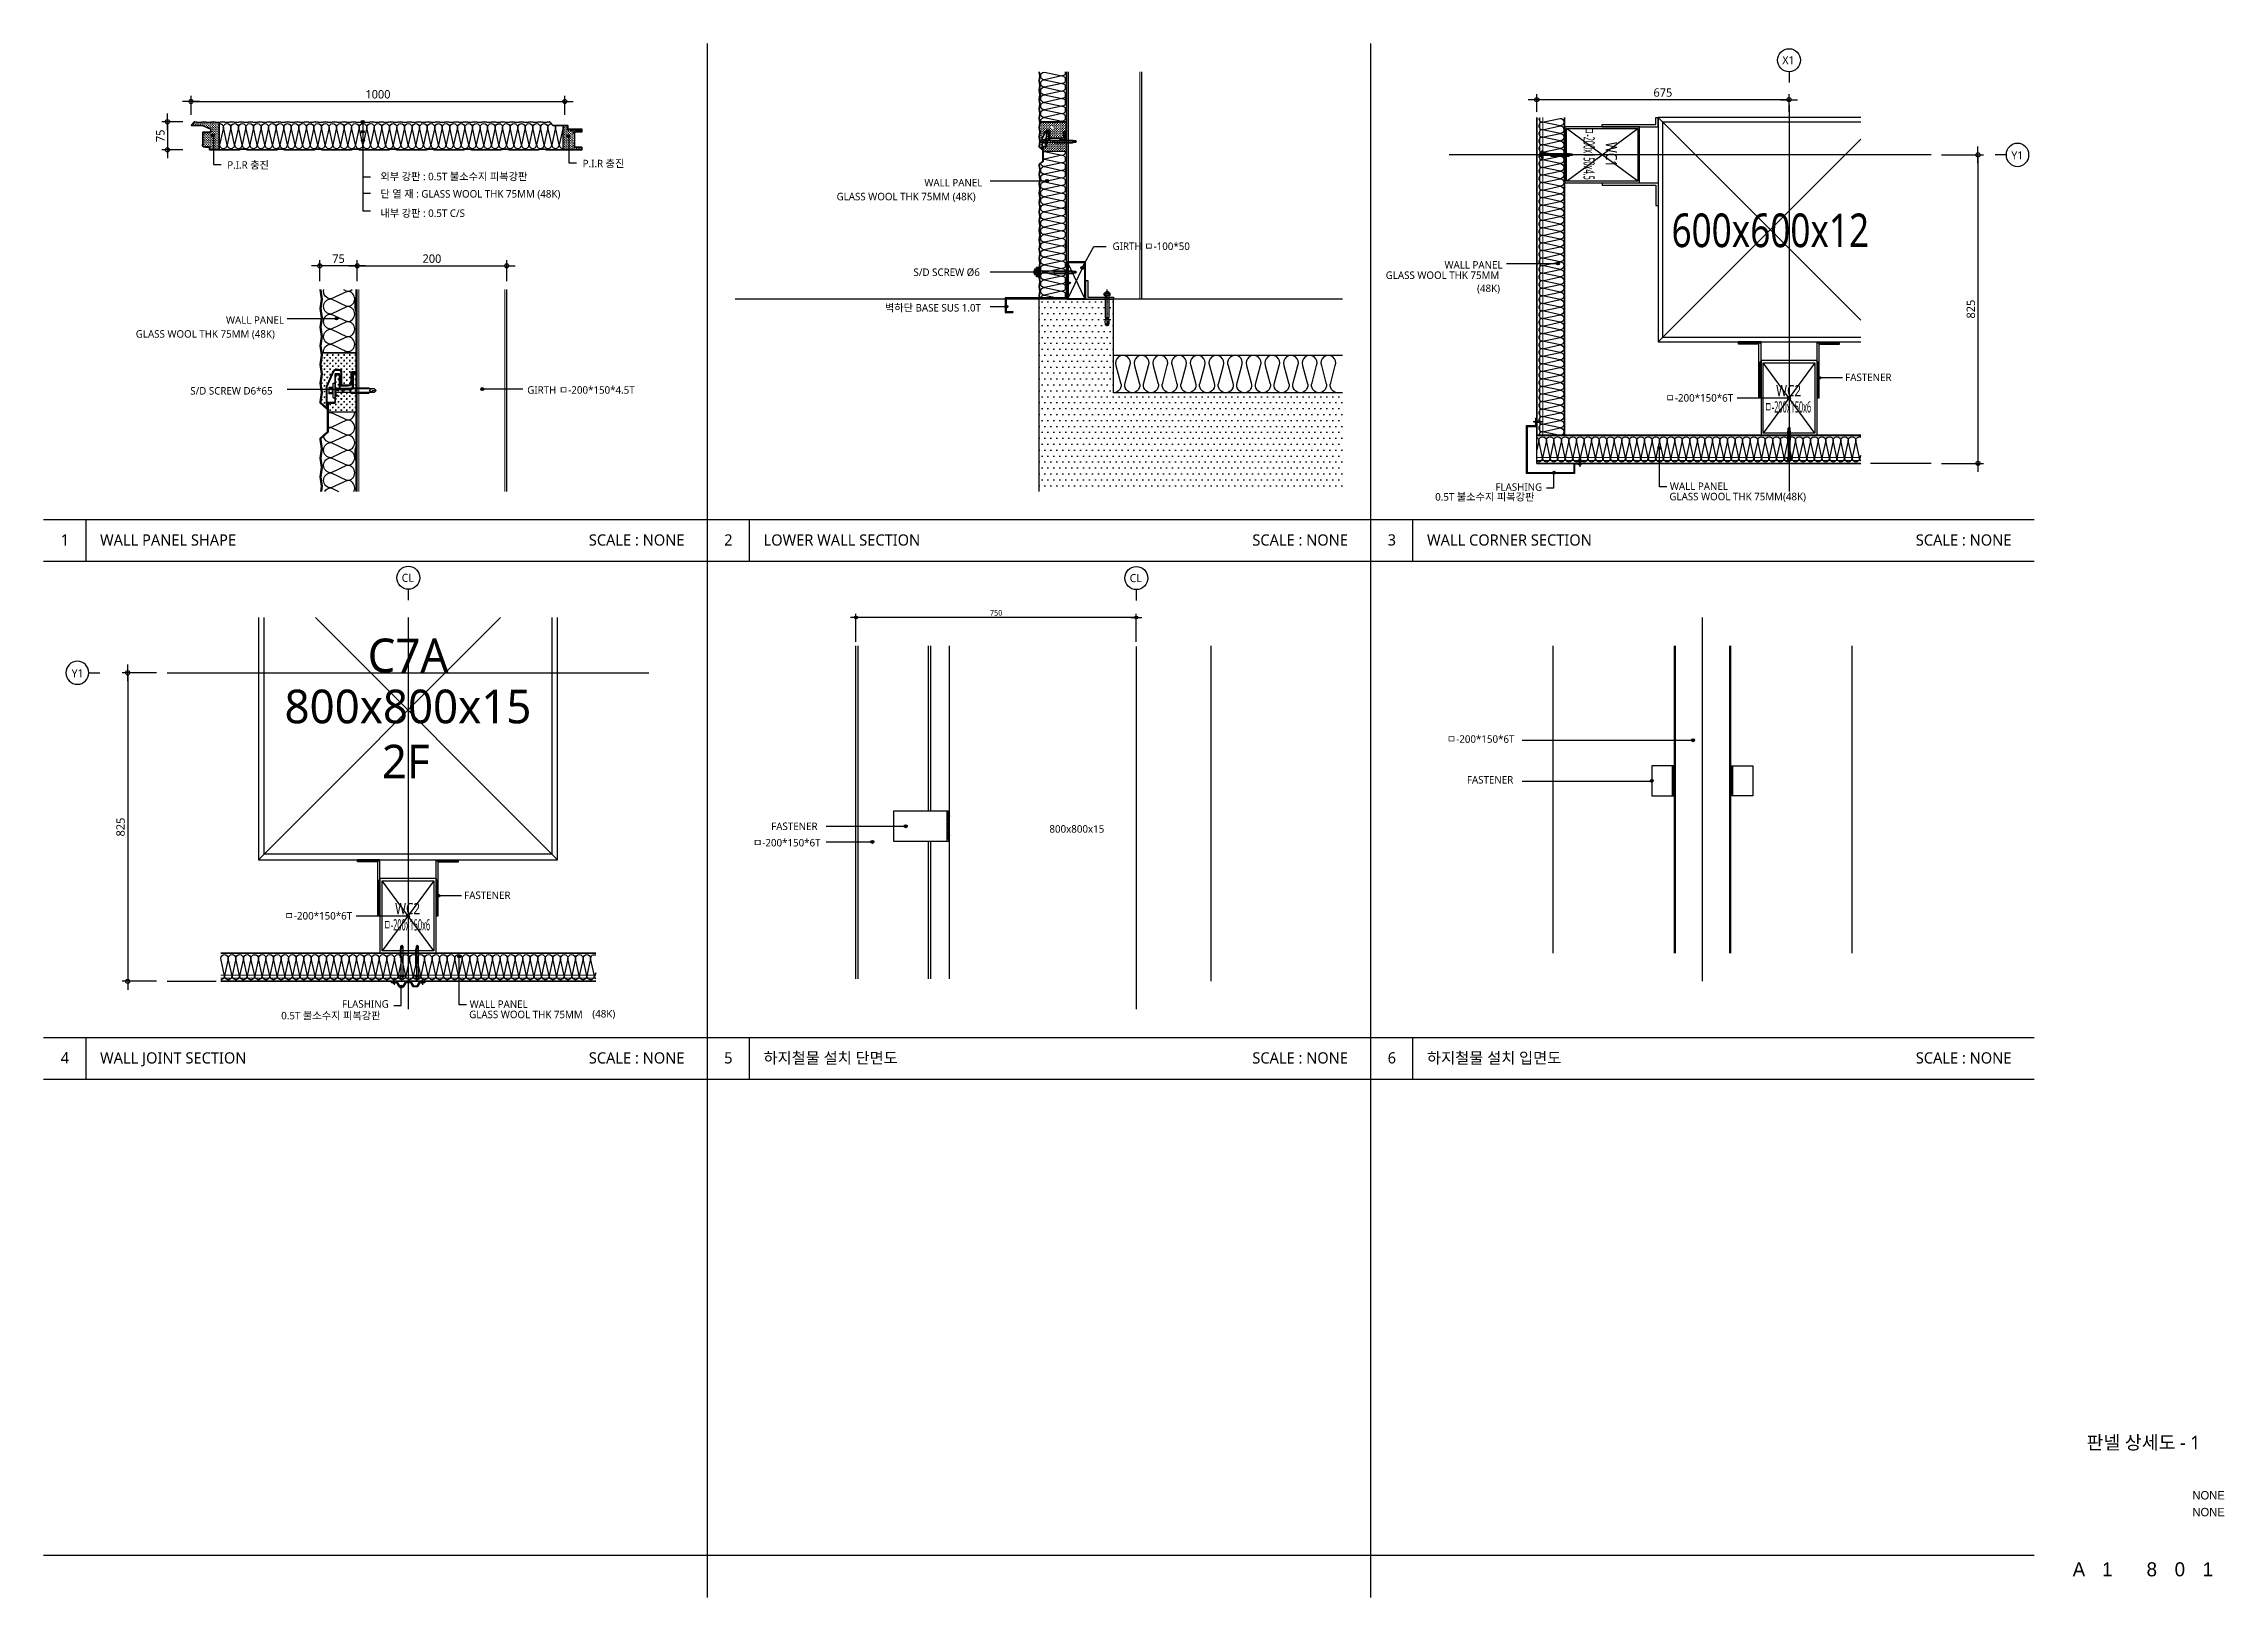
# Model space of a CAD drawing. Header units: millimetres. Extents: x 2752880 to 2775018, y 665860 to 672840.
# Drawn here: x 2752880 to 2758714, y 668685 to 672840 of the extents above; entities that cross this region are included whole.
import ezdxf
from ezdxf.enums import TextEntityAlignment as Align

# ---------------------------------------------------------------- set-up
doc = ezdxf.new("R2010")
doc.units = ezdxf.units.MM
doc.header["$LTSCALE"] = 10
doc.linetypes.add('CEN', pattern=[62, 60, -1, 0, -1])
doc.linetypes.add('CONTIN', pattern=[0])
doc.layers.get('DEFPOINTS').update_dxf_attribs({"color": 161})
for name, color, linetype in [('1', 1, 'CONTIN'), ('250', 49, 'Continuous'), ('4', 4, 'Continuous'), ('AA-MKXS-SYMB', 3, 'Continuous'), ('BOX', 5, 'Continuous'), ('CEN', 1, 'CEN'), ('CEN(ST)', 1, 'CEN'), ('CON', 7, 'Continuous'), ('DIM', 7, 'Continuous'), ('ELE5', 254, 'Continuous'), ('h COLUMN', 3, 'Continuous'), ('HATCH', 8, 'Continuous'), ('INS', 5, 'Continuous'), ('M12SET', 6, 'Continuous'), ('Part', 1, 'Continuous'), ('TEX', 3, 'Continuous'), ('TEXT', 3, 'Continuous'), ('TEXT-TITLE', 6, 'Continuous'), ('TEXT-기입', 6, 'Continuous'), ('WC', 2, 'Continuous'), ('xref 단면도$0$내부우레탄-1', 13, 'Continuous'), ('초평탄', 4, 'Continuous')]:
    doc.layers.add(name, color=color, linetype=linetype)
doc.styles.add('CGS', font='cgse', dxfattribs={"bigfont": 'cgs'})
doc.styles.add('TE', font='malgun_0.ttf')
doc.styles.add('나눔바른고딕', font='NanumBarunGothic.ttf')
doc.styles.add('맑은고딕', font='malgun_0.ttf')
doc.dimstyles.new('10 NDIM', dxfattribs={"dimscale": 10, "dimtxt": 3, "dimasz": 1, "dimexe": 2, "dimexo": 2, "dimgap": 1.5, "dimtad": 1, "dimdec": 0, "dimrnd": 0.25, "dimdsep": 46, "dimtxsty": '나눔바른고딕', "dimblk": 'DOT0', "dimcen": 1, "dimdle": 8, "dimclrd": 7, "dimclre": 7, "dimclrt": 7, "dimadec": 0, "dimazin": 0, "dimtfac": 1, "dimtdec": 0, "dimtix": 1, "dimtmove": 2, "dimatfit": 3, "dimldrblk": 'DOT0', "dimfxl": 1, "dimtolj": 1, "dimtzin": 0, "dimlwd": -1, "dimlwe": -1, "dimarcsym": 0})
pattern_1 = [(0, (50, 1426.6496), (3.175, 3.175), [1.5875, -4.7625]), (90, (50.7937, 1425.8558), (-3.175, 3.175), [1.5875, -4.7625])]

msp = doc.modelspace()

# ---------------------------------------------------------------- texts
at = {"layer": 'DEFPOINTS', "style": 'TE', "width": 0.8}
msp.add_text('600x600x12', height=90, dxfattribs=at).set_placement((2757499.2, 672295.4), align=Align.CENTER)
at = {"layer": 'DEFPOINTS', "style": 'TE'}
for s, p in [('C7A', (2753854.8, 671158.7)), ('800x800x15', (2753854.6, 671022.1)), ('2F', (2753848.7, 670874.8))]:
    msp.add_text(s, height=90, dxfattribs=at).set_placement(p, align=Align.CENTER)
at = {"layer": 'TEX', "linetype": 'ByBlock', "style": '맑은고딕'}
for s, p in [('P.I.R 충진', (2753371, 672515.2)), ('P.I.R 충진', (2754321.8, 672519.1)), ('외부 강판 : 0.5T 불소수지 피복강판', (2753780.8, 672484.3)), ('단 열 재 : GLASS WOOL THK 75MM (48K)', (2753780.8, 672438)), ('WALL PANEL', (2755236, 672467.8)), ('내부 강판 : 0.5T C/S', (2753780.8, 672386.3)), ('GLASS WOOL THK 75MM (48K)', (2755001.2, 672430.7)), ('GIRTH ㅁ-100*50', (2755739.5, 672297.9)), ('S/D SCREW %%C6', (2755207, 672228.4)), ('GLASS WOOL THK 75MM', (2756470.3, 672220.4)), ('WALL PANEL', (2756627.5, 672248)), ('(48K)', (2756714.6, 672185.3)), ('WALL PANEL', (2753367.6, 672100.5)), ('벽하단 BASE SUS 1.0T', (2755130.5, 672133.3)), ('GLASS WOOL THK 75MM (48K)', (2753126.4, 672063.4)), ('GIRTH ㅁ-200*150*4.5T', (2754173.6, 671913.5)), ('FASTENER', (2757699.5, 671947.3)), ('S/D SCREW D6*65', (2753272.1, 671911.2)), ('ㅁ-200*150*6T', (2757218.7, 671892.3)), ('0.5T 불소수지 피복강판', (2756602.6, 671627.6)), ('FLASHING', (2756763.8, 671654)), ('WALL PANEL', (2757230.5, 671656.1)), ('GLASS WOOL THK 75MM(48K)', (2757229.3, 671628.5)), ('ㅁ-200*150*6T', (2756633.6, 670980)), ('FASTENER', (2756687.5, 670871.1)), ('FASTENER', (2754826.3, 670746.7)), ('ㅁ-200*150*6T', (2754777.3, 670702.8)), ('FASTENER', (2754004.9, 670562.3)), ('ㅁ-200*150*6T', (2753524.1, 670507.3)), ('0.5T 불소수지 피복강판', (2753515.5, 670240.4)), ('FLASHING', (2753678, 670271.6)), ('WALL PANEL', (2754019.5, 670271.1)), ('GLASS WOOL THK 75MM', (2754018.3, 670243.5)), ('(48K)', (2754347.6, 670245.4))]:
    msp.add_text(s, height=20, dxfattribs=at).set_placement(p, align=Align.MIDDLE_LEFT)
at = {"layer": 'TEX', "style": '나눔바른고딕'}
for s, p in [('1', (2752936.7, 671512.5)), ('2', (2754711.7, 671512.5)), ('3', (2756486.7, 671512.5)), ('4', (2752936.7, 670127.5)), ('5', (2754711.7, 670127.5)), ('6', (2756486.7, 670127.5))]:
    msp.add_text(s, height=30, dxfattribs=at).set_placement(p, align=Align.MIDDLE_CENTER)
for s, p in [('WALL PANEL SHAPE', (2753030.8, 671512.3)), ('SCALE : NONE', (2754338.4, 671512.3)), ('LOWER WALL SECTION', (2754805.8, 671512.3)), ('SCALE : NONE', (2756113.4, 671512.3)), ('WALL CORNER SECTION', (2756580.8, 671512.3)), ('SCALE : NONE', (2757888.4, 671512.3)), ('WALL JOINT SECTION', (2753030.8, 670127.3)), ('SCALE : NONE', (2754338.4, 670127.3)), ('하지철물 설치 단면도', (2754805.8, 670127.3)), ('SCALE : NONE', (2756113.4, 670127.3)), ('하지철물 설치 입면도', (2756580.8, 670127.3)), ('SCALE : NONE', (2757888.4, 670127.3))]:
    msp.add_text(s, height=30, dxfattribs=at).set_placement(p, align=Align.MIDDLE_LEFT)
at = {"layer": 'TEX', "linetype": 'ByBlock', "style": '맑은고딕'}
msp.add_text('800x800x15', height=20, dxfattribs=at).set_placement((2755644, 670729.6), align=Align.CENTER)
at = {"layer": 'TEXT', "linetype": 'ByBlock', "style": '맑은고딕'}
for s, p in [('X1', (2757547.6, 672795.4)), ('Y1', (2758160, 672541)), ('CL', (2753853.9, 671411.2)), ('CL', (2755801.5, 671410.4)), ('Y1', (2752970.6, 671156))]:
    msp.add_text(s, height=21.45, dxfattribs=at).set_placement(p, align=Align.MIDDLE)
at = {"layer": 'TEXT-TITLE', "style": '나눔바른고딕'}
msp.add_text('판넬 상세도 - 1', height=36, dxfattribs=at).set_placement((2758497.3, 669080.8), align=Align.CENTER)
at = {"layer": 'TEXT-기입', "style": 'CGS'}
for p in [(2758628.3, 668939.7), (2758628.3, 668894.7)]:
    msp.add_text('NONE', height=22.5, dxfattribs=at).set_placement(p, align=Align.BOTTOM_LEFT)
for s, p in [('A', (2758324.8, 668759.7)), ('1', (2758400.7, 668759.7)), ('8', (2758519.8, 668759.7)), ('0', (2758594.8, 668759.7)), ('1', (2758669.8, 668759.7))]:
    msp.add_text(s, height=37.5, dxfattribs=at).set_placement(p, align=Align.MIDDLE_CENTER)

# ---------------------------------------------------------------- blocks, each defined once
blk = doc.blocks.new('DOT0')
at = {"layer": 'DIM'}
blk.add_line((-3, 0), (3, 0), dxfattribs=at)
at = {"layer": 'DIM', "color": 6}
blk.add_circle((0, 0), 0.75, dxfattribs=at)
blk = doc.blocks.new('*D24')
at = {"layer": 'DEFPOINTS', "color": 0, "linetype": 'ByBlock', "ltscale": 0.5, "transparency": 16777216}
for p in [(2754274.2, 672684.9), (2753274.2, 672633.9), (2754274.2, 672633.9)]:
    blk.add_point(p, dxfattribs=at)
at = {"layer": 'DIM', "color": 7, "linetype": 'ByBlock', "ltscale": 0.5, "transparency": 16777216}
for p, q in [((2753274.2, 672648.9), (2753274.2, 672699.9)), ((2753281.7, 672684.9), (2754266.7, 672684.9)), ((2754274.2, 672648.9), (2754274.2, 672699.9))]:
    blk.add_line(p, q, dxfattribs=at)
at = {"layer": 'DIM', "color": 7, "linetype": 'ByBlock', "ltscale": 0.5, "transparency": 16777216, "xscale": 7.5, "yscale": 7.5, "zscale": 7.5, "rotation": 180}
blk.add_blockref('DOT0', (2753274.2, 672684.9), dxfattribs=at)
at = {"layer": 'DIM', "color": 7, "linetype": 'ByBlock', "ltscale": 0.5, "transparency": 16777216, "xscale": 7.5, "yscale": 7.5, "zscale": 7.5}
blk.add_blockref('DOT0', (2754274.2, 672684.9), dxfattribs=at)
at = {"layer": 'DIM', "color": 7, "linetype": 'ByBlock', "ltscale": 0.5, "transparency": 16777216, "insert": (2753774.2, 672704.1), "char_height": 22.5, "attachment_point": 5, "style": '맑은고딕'}
blk.add_mtext('\\A1;1000', dxfattribs=at)
blk = doc.blocks.new('*D25')
at = {"layer": 'DEFPOINTS', "color": 0, "linetype": 'ByBlock', "ltscale": 0.5, "transparency": 16777216}
for p in [(2753267.2, 672630.7), (2753211.1, 672555.7), (2753267.2, 672555.7)]:
    blk.add_point(p, dxfattribs=at)
at = {"layer": 'DIM', "color": 7, "linetype": 'ByBlock', "ltscale": 0.5, "transparency": 16777216}
for p, q in [((2753252.2, 672630.7), (2753196.1, 672630.7)), ((2753211.1, 672623.2), (2753211.1, 672563.2)), ((2753252.2, 672555.7), (2753196.1, 672555.7))]:
    blk.add_line(p, q, dxfattribs=at)
at = {"layer": 'DIM', "color": 7, "linetype": 'ByBlock', "ltscale": 0.5, "transparency": 16777216, "xscale": 7.5, "yscale": 7.5, "zscale": 7.5}
for p, rotation in [((2753211.1, 672630.7), 90), ((2753211.1, 672555.7), 270)]:
    blk.add_blockref('DOT0', p, dxfattribs=dict(at, rotation=rotation))
at = {"layer": 'DIM', "color": 7, "linetype": 'ByBlock', "ltscale": 0.5, "transparency": 16777216, "insert": (2753192.2, 672593.2), "char_height": 22.5, "attachment_point": 5, "rotation": 90, "style": '맑은고딕'}
blk.add_mtext('\\A1;75', dxfattribs=at)
blk = doc.blocks.new('DASFDFAAD')
at = {"color": 4}
for p, q in [((2851171.6, 1641080.3), (2851171.6, 1641100.3)), ((2851173.6, 1641100.3), (2851173.6, 1641080.3)), ((2851165.6, 1641093.8), (2851165.6, 1641093.6)), ((2851165.6, 1641092.1), (2851165.6, 1641088.6)), ((2851166.1, 1641087.8), (2851165.6, 1641087.3)), ((2851165.6, 1641086.8), (2851165.6, 1641087.3)), ((2851166.1, 1641092.8), (2851165.8, 1641093.2)), ((2851166.1, 1641092.8), (2851165.8, 1641092.5)), ((2851166.1, 1641087.8), (2851165.8, 1641088.2)), ((2851170.6, 1641094.3), (2851166.1, 1641094.3)), ((2851166.1, 1641092.8), (2851170.6, 1641092.8)), ((2851166.1, 1641087.8), (2851170.6, 1641087.8)), ((2851166.1, 1641086.3), (2851170.6, 1641086.3)), ((2851170.6, 1641094.8), (2851170.6, 1641094.3)), ((2851170.6, 1641086.3), (2851170.6, 1641094.3)), ((2851170.6, 1641086.3), (2851170.6, 1641085.8)), ((2851171.6, 1641095.3), (2851171.1, 1641095.3)), ((2851171.1, 1641085.3), (2851171.6, 1641085.3)), ((2851218.6, 1641092.8), (2851173.6, 1641092.8)), ((2851218.6, 1641087.8), (2851173.6, 1641087.8)), ((2851195, 1641086.8), (2851195, 1641093.8)), ((2851195, 1641093.8), (2851219, 1641093.8)), ((2851195, 1641092.8), (2851226.5, 1641092.8)), ((2851226.5, 1641087.8), (2851195, 1641087.8)), ((2851195, 1641086.8), (2851219, 1641086.8)), ((2851219, 1641093.8), (2851220, 1641092.8)), ((2851219, 1641086.8), (2851220, 1641087.8)), ((2851219.9, 1641089.5), (2851222.5, 1641092.4)), ((2851221.7, 1641088), (2851219.9, 1641089.5)), ((2851225.3, 1641090.3), (2851221.7, 1641088)), ((2851222.5, 1641092.4), (2851226.5, 1641092.8)), ((2851225.3, 1641090.3), (2851229, 1641090.3)), ((2851229, 1641090.3), (2851226.5, 1641092.8)), ((2851229, 1641090.3), (2851226.5, 1641087.8))]:
    blk.add_line(p, q, dxfattribs=at)
for centre, start, end in [((2851166.1, 1641093.8), 90, 180), ((2851166.1, 1641093.6), 180, 225), ((2851166.1, 1641092.1), 135, 180), ((2851166.1, 1641088.6), 180, 225), ((2851166.1, 1641086.8), 180, 270), ((2851171.1, 1641094.8), 90, 180), ((2851171.1, 1641085.8), 180, 270)]:
    blk.add_arc(centre, 0.5, start, end, dxfattribs=at)
at = {"layer": '4'}
for p, q in [((2851171.6, 1641100.3), (2851173.6, 1641100.3)), ((2851171.6, 1641080.3), (2851173.6, 1641080.3))]:
    blk.add_line(p, q, dxfattribs=at)
blk = doc.blocks.new('*D26')
at = {"layer": 'DEFPOINTS', "color": 0, "linetype": 'ByBlock', "ltscale": 0.5, "transparency": 16777216}
for p in [(2753618.7, 672245.5), (2753618.7, 672189.4), (2753718.7, 672189.4)]:
    blk.add_point(p, dxfattribs=at)
at = {"layer": 'DIM', "color": 7, "linetype": 'ByBlock', "ltscale": 0.5, "transparency": 16777216}
for p, q in [((2753618.7, 672204.4), (2753618.7, 672260.5)), ((2753711.2, 672245.5), (2753626.2, 672245.5)), ((2753718.7, 672204.4), (2753718.7, 672260.5))]:
    blk.add_line(p, q, dxfattribs=at)
at = {"layer": 'DIM', "color": 7, "linetype": 'ByBlock', "ltscale": 0.5, "transparency": 16777216, "xscale": 7.5, "yscale": 7.5, "zscale": 7.5, "rotation": 180}
blk.add_blockref('DOT0', (2753618.7, 672245.5), dxfattribs=at)
at = {"layer": 'DIM', "color": 7, "linetype": 'ByBlock', "ltscale": 0.5, "transparency": 16777216, "xscale": 7.5, "yscale": 7.5, "zscale": 7.5}
blk.add_blockref('DOT0', (2753718.7, 672245.5), dxfattribs=at)
at = {"layer": 'DIM', "color": 7, "linetype": 'ByBlock', "ltscale": 0.5, "transparency": 16777216, "insert": (2753668.7, 672264.4), "char_height": 22.5, "attachment_point": 5, "style": '맑은고딕'}
blk.add_mtext('\\A1;75', dxfattribs=at)
blk = doc.blocks.new('*D27')
at = {"layer": 'DEFPOINTS', "color": 0, "linetype": 'ByBlock', "ltscale": 0.5, "transparency": 16777216}
for p in [(2754118.7, 672245.5), (2753718.7, 672189.4), (2754118.7, 672189.4)]:
    blk.add_point(p, dxfattribs=at)
at = {"layer": 'DIM', "color": 7, "linetype": 'ByBlock', "ltscale": 0.5, "transparency": 16777216}
for p, q in [((2753718.7, 672204.4), (2753718.7, 672260.5)), ((2753726.2, 672245.5), (2754111.2, 672245.5)), ((2754118.7, 672204.4), (2754118.7, 672260.5))]:
    blk.add_line(p, q, dxfattribs=at)
at = {"layer": 'DIM', "color": 7, "linetype": 'ByBlock', "ltscale": 0.5, "transparency": 16777216, "xscale": 7.5, "yscale": 7.5, "zscale": 7.5, "rotation": 180}
blk.add_blockref('DOT0', (2753718.7, 672245.5), dxfattribs=at)
at = {"layer": 'DIM', "color": 7, "linetype": 'ByBlock', "ltscale": 0.5, "transparency": 16777216, "xscale": 7.5, "yscale": 7.5, "zscale": 7.5}
blk.add_blockref('DOT0', (2754118.7, 672245.5), dxfattribs=at)
at = {"layer": 'DIM', "color": 7, "linetype": 'ByBlock', "ltscale": 0.5, "transparency": 16777216, "insert": (2753918.7, 672264.6), "char_height": 22.5, "attachment_point": 5, "style": '맑은고딕'}
blk.add_mtext('\\A1;200', dxfattribs=at)
blk = doc.blocks.new('DAFFDADA')
at = {"layer": '250'}
blk.add_line((2853558.8, 1641880), (2853656.8, 1641880), dxfattribs=at)
at = {"layer": 'M12SET', "linetype": 'Continuous'}
for p, q in [((2853562.8, 1641884.7), (2853561.6, 1641883.6)), ((2853561.6, 1641876.5), (2853561.6, 1641883.6)), ((2853561.6, 1641876.5), (2853562.8, 1641875.3)), ((2853562.8, 1641884.7), (2853562.8, 1641875.3)), ((2853562.8, 1641884.7), (2853565, 1641884.7)), ((2853562.8, 1641875.3), (2853565.8, 1641875.3)), ((2853564.8, 1641875.3), (2853564.8, 1641884.7)), ((2853564.9, 1641877.1), (2853565.1, 1641879.1)), ((2853565, 1641876.4), (2853564.9, 1641877.1)), ((2853565, 1641885.4), (2853566.6, 1641885.3)), ((2853565, 1641884.8), (2853565, 1641885.4)), ((2853565, 1641884.8), (2853565.6, 1641884.1)), ((2853565.3, 1641875.8), (2853565, 1641876.4)), ((2853565.1, 1641879.1), (2853565.7, 1641879.8)), ((2853565.9, 1641875.3), (2853565.3, 1641875.8)), ((2853565.6, 1641884.1), (2853566.4, 1641883.7)), ((2853565.7, 1641879.8), (2853566.8, 1641880.2)), ((2853566.5, 1641875.1), (2853565.9, 1641875.3)), ((2853566.4, 1641883.7), (2853567.3, 1641883.5)), ((2853566.6, 1641885.3), (2853571.2, 1641885.1)), ((2853566.8, 1641880.2), (2853567.4, 1641880.4)), ((2853567.3, 1641883.5), (2853568.2, 1641883.2)), ((2853567.4, 1641880.4), (2853568, 1641880.5)), ((2853568, 1641880.5), (2853570.9, 1641880.7)), ((2853568.2, 1641883.2), (2853571, 1641883)), ((2853568.9, 1641874.9), (2853577.9, 1641875.4)), ((2853571.2, 1641885.1), (2853577.9, 1641884.8)), ((2853576.7, 1641882.8), (2853577.9, 1641882.7)), ((2853576.7, 1641881.9), (2853577.9, 1641882)), ((2853577.9, 1641882.7), (2853577.9, 1641884.8)), ((2853577.9, 1641883.7), (2853581.6, 1641883.7)), ((2853577.9, 1641882), (2853577.9, 1641875.4)), ((2853577.9, 1641876.4), (2853581.6, 1641876.4)), ((2853581.9, 1641884.8), (2853641.3, 1641884.8)), ((2853581.9, 1641875.2), (2853581.9, 1641884.8)), ((2853581.9, 1641875.2), (2853641.3, 1641875.2)), ((2853636.8, 1641875.2), (2853636.8, 1641884.8)), ((2853641.3, 1641884.2), (2853636.8, 1641884.2)), ((2853641.3, 1641875.9), (2853636.8, 1641875.9)), ((2853641.3, 1641887.1), (2853641.9, 1641888)), ((2853641.3, 1641873), (2853641.9, 1641872.1)), ((2853641.9, 1641888), (2853647.2, 1641888)), ((2853641.9, 1641884.5), (2853647.2, 1641884.5)), ((2853641.9, 1641875.6), (2853647.2, 1641875.6)), ((2853641.9, 1641872.1), (2853647.2, 1641872.1)), ((2853647.7, 1641887.1), (2853647.2, 1641888)), ((2853647.7, 1641873), (2853647.2, 1641872.1)), ((2853647.7, 1641887.1), (2853647.7, 1641873)), ((2853647.7, 1641884.8), (2853648.7, 1641883.8)), ((2853648.4, 1641884.2), (2853647.7, 1641884.2)), ((2853647.7, 1641875.2), (2853648.7, 1641876.3)), ((2853648.4, 1641875.9), (2853647.7, 1641875.9)), ((2853651, 1641883.9), (2853648.7, 1641883.9)), ((2853648.7, 1641876.3), (2853648.7, 1641883.8)), ((2853651, 1641876.2), (2853648.7, 1641876.2)), ((2853651, 1641883.9), (2853651, 1641876.2)), ((2853651, 1641883.9), (2853651.3, 1641883.6)), ((2853651.3, 1641876.5), (2853651, 1641876.2)), ((2853651.3, 1641876.5), (2853651.3, 1641883.6))]:
    blk.add_line(p, q, dxfattribs=at)
for centre, radius, start, end in [((2853568.4, 1641884.2), 9.36, 258.70072, 272.99999), ((2853570, 1641881.9), 1.5, 305.36727, 47.70841), ((2853576.7, 1641882.3), 0.463, 98.59794, 261.40206), ((2853581.6, 1641884), 0.287, 270, 0), ((2853581.6, 1641876.1), 0.287, 0, 90), ((2853644.4, 1641886.3), 3.1, 145.56153, 214.43847), ((2853660, 1641880), 18.6, 166.12372, 193.87628), ((2853644.4, 1641873.8), 3.1, 145.56153, 214.43847), ((2853644.6, 1641886.3), 3.1, 325.56153, 34.43847), ((2853629.1, 1641880), 18.6, 346.12372, 13.87628), ((2853644.6, 1641873.8), 3.1, 325.56153, 34.43847)]:
    blk.add_arc(centre, radius, start, end, dxfattribs=at)
blk = doc.blocks.new('B')
at = {"color": 4}
for p, q in [((6.6, 0), (-3, 0)), ((4.8, 0.8), (0, 0.8)), ((4.8, -0.8), (4.8, 0.8)), ((-2.3, 0), (-2.7, 0)), ((0, -0.8), (4.8, -0.8)), ((7.3, 0), (6.9, 0))]:
    blk.add_line(p, q, dxfattribs=at)
blk.add_lwpolyline([(-0.6, 0.2), (-0.6, -0.2), (-1.2, -0.2, 0.327973), (-0.2, -1.2), (-0.2, 0), (-0.2, 1.2, 0.327973), (-1.2, 0.2)], format="xyb", close=True, dxfattribs=at)
blk.add_lwpolyline([(4.8, -0.5), (5.5, -0.5), (6, 0), (5.5, 0.5), (4.8, 0.5)], dxfattribs=at)
at = {"layer": '4'}
for p, q in [((-0.2, 1.6), (-0.2, 1.2)), ((0, 1.6), (-0.2, 1.6)), ((0, 0.8), (0, 1.6)), ((0, -0.8), (0, 0.8)), ((-0.2, -1.6), (-0.2, -1.2)), ((0, -1.6), (-0.2, -1.6)), ((0, -0.8), (0, -1.6))]:
    blk.add_line(p, q, dxfattribs=at)
blk = doc.blocks.new('CAP')
at = {"layer": '1'}
for p, q in [((-25104.4, -92805.9), (-25079.4, -92805.9)), ((-25104.4, -92811.9), (-25104.4, -92805.9)), ((-25104.4, -92811.9), (-25079.4, -92811.9)), ((-25104.1, -92811.9), (-25104.1, -92805.9)), ((-25103.4, -92811.9), (-25103.4, -92805.9)), ((-25101.4, -92811.9), (-25101.4, -92805.9)), ((-25099.4, -92805.9), (-25099.4, -92800.6)), ((-25098.4, -92811.9), (-25098.4, -92805.9)), ((-25095.8, -92799.9), (-25087.9, -92799.9)), ((-25095.3, -92805.9), (-25095.3, -92800.6)), ((-25088.3, -92805.9), (-25088.3, -92800.6)), ((-25085.4, -92811.9), (-25085.4, -92805.9)), ((-25084.4, -92805.9), (-25084.4, -92800.6)), ((-25082.4, -92811.9), (-25082.4, -92805.9)), ((-25080.4, -92811.9), (-25080.4, -92805.9)), ((-25079.7, -92811.9), (-25079.7, -92805.9)), ((-25079.4, -92811.9), (-25079.4, -92805.9))]:
    blk.add_line(p, q, dxfattribs=at)
for centre, radius, start, end in [((-25095.6, -92810.1), 10.2, 89.11561, 111.46087), ((-25097.3, -92804.9), 4.68, 64.79549, 115.20451), ((-25091.8, -92808.9), 9.03, 67.19304, 112.80696), ((-25086.3, -92804.9), 4.68, 64.79549, 115.20451), ((-25088.1, -92810.1), 10.2, 68.53913, 90.88439)]:
    blk.add_arc(centre, radius, start, end, dxfattribs=at)
blk = doc.blocks.new('*D28')
at = {"layer": 'DEFPOINTS', "color": 0, "linetype": 'ByBlock', "ltscale": 0.5, "transparency": 16777216}
for p in [(2756874.3, 672689.7), (2756874.3, 672642.2), (2757549.3, 672642.2)]:
    blk.add_point(p, dxfattribs=at)
at = {"layer": 'DIM', "color": 7, "linetype": 'ByBlock', "ltscale": 0.5, "transparency": 16777216}
for p, q in [((2756874.3, 672657.2), (2756874.3, 672704.7)), ((2757541.8, 672689.7), (2756881.8, 672689.7)), ((2757549.3, 672657.2), (2757549.3, 672704.7))]:
    blk.add_line(p, q, dxfattribs=at)
at = {"layer": 'DIM', "color": 7, "linetype": 'ByBlock', "ltscale": 0.5, "transparency": 16777216, "xscale": 7.5, "yscale": 7.5, "zscale": 7.5}
for p, rotation in [((2756874.3, 672689.7), 180.0000000000197), ((2757549.3, 672689.7), 1.974420626993378e-11)]:
    blk.add_blockref('DOT0', p, dxfattribs=dict(at, rotation=rotation))
at = {"layer": 'DIM', "color": 7, "linetype": 'ByBlock', "ltscale": 0.5, "transparency": 16777216, "insert": (2757211.8, 672708.8), "char_height": 22.5, "attachment_point": 5, "style": '맑은고딕'}
blk.add_mtext('\\A1;675', dxfattribs=at)
blk = doc.blocks.new('*D29')
at = {"layer": 'DEFPOINTS', "color": 0, "linetype": 'ByBlock', "ltscale": 0.5, "transparency": 16777216}
for p in [(2757942.3, 672542.2), (2757942.3, 671717.2), (2758054.8, 671717.2)]:
    blk.add_point(p, dxfattribs=at)
at = {"layer": 'DIM', "color": 7, "linetype": 'ByBlock', "ltscale": 0.5, "transparency": 16777216}
for p, q in [((2757957.3, 672542.2), (2758069.8, 672542.2)), ((2758054.8, 672534.7), (2758054.8, 671724.7)), ((2757957.3, 671717.2), (2758069.8, 671717.2))]:
    blk.add_line(p, q, dxfattribs=at)
at = {"layer": 'DIM', "color": 7, "linetype": 'ByBlock', "ltscale": 0.5, "transparency": 16777216, "xscale": 7.5, "yscale": 7.5, "zscale": 7.5}
for p, rotation in [((2758054.8, 672542.2), 90), ((2758054.8, 671717.2), 270)]:
    blk.add_blockref('DOT0', p, dxfattribs=dict(at, rotation=rotation))
at = {"layer": 'DIM', "color": 7, "linetype": 'ByBlock', "ltscale": 0.5, "transparency": 16777216, "insert": (2758035.7, 672129.7), "char_height": 22.5, "attachment_point": 5, "rotation": 90, "style": '맑은고딕'}
blk.add_mtext('\\A1;825', dxfattribs=at)
blk = doc.blocks.new('*U21')
at = {"color": 0, "linetype": 'ByBlock'}
for p, q in [((100, 75), (-100, 75)), ((-100, 75), (-100, -75)), ((-94, 69), (94, 69)), ((-94, -69), (-94, 69)), ((94, 69), (94, -69)), ((100, -75), (100, 75)), ((-100, -75), (100, -75)), ((94, -69), (-94, -69))]:
    blk.add_line(p, q, dxfattribs=at)
at = {"layer": 'DEFPOINTS'}
blk.add_point((0, 0), dxfattribs=at)
blk = doc.blocks.new('WC2')
at = {"layer": 'h COLUMN', "ltscale": 0.1}
for p, q in [((69, -94), (-69, 94)), ((69, 94), (-69, -94))]:
    blk.add_line(p, q, dxfattribs=at)
at = {"layer": 'h COLUMN', "ltscale": 0.1, "rotation": 90}
blk.add_blockref('*U21', (0, 0), dxfattribs=at)
at = {"layer": 'DEFPOINTS', "style": 'TE'}
for s, width, p in [('WC2', 0.8, (-34.4, 19.4)), ('ㅁ-200x150x6', 0.5, (-65.3, -24))]:
    blk.add_text(s, height=30, dxfattribs=dict(at, width=width)).set_placement(p, align=Align.MIDDLE_LEFT)
blk = doc.blocks.new('*U22')
at = {"color": 0, "linetype": 'ByBlock'}
for p, q in [((100, 75), (-100, 75)), ((-100, 75), (-100, -75)), ((-95.5, 70.5), (95.5, 70.5)), ((-95.5, -70.5), (-95.5, 70.5)), ((95.5, 70.5), (95.5, -70.5)), ((100, -75), (100, 75)), ((-100, -75), (100, -75)), ((95.5, -70.5), (-95.5, -70.5))]:
    blk.add_line(p, q, dxfattribs=at)
at = {"layer": 'DEFPOINTS'}
blk.add_point((0, 0), dxfattribs=at)
blk = doc.blocks.new('WC1')
at = {"layer": 'h COLUMN', "ltscale": 0.1}
for p, q in [((70.5, -95.5), (-70.5, 95.5)), ((70.5, 95.5), (-70.5, -95.5))]:
    blk.add_line(p, q, dxfattribs=at)
at = {"layer": 'h COLUMN', "ltscale": 0.1, "rotation": 90}
blk.add_blockref('*U22', (0, 0), dxfattribs=at)
at = {"layer": 'DEFPOINTS', "style": 'TE'}
for s, width, p in [('WC1', 0.8, (-34.4, 24.8)), ('ㅁ-200x150x4.5', 0.5, (-74.3, -34.8))]:
    blk.add_text(s, height=30, dxfattribs=dict(at, width=width)).set_placement(p, align=Align.MIDDLE_LEFT)
blk = doc.blocks.new('*D30')
at = {"layer": 'DEFPOINTS', "color": 0, "linetype": 'ByBlock', "ltscale": 0.5, "transparency": 16777216}
for p in [(2753197.2, 671157.2), (2753104.8, 670332.2), (2753197.2, 670332.2)]:
    blk.add_point(p, dxfattribs=at)
at = {"layer": 'DIM', "color": 7, "linetype": 'ByBlock', "ltscale": 0.5, "transparency": 16777216}
for p, q in [((2753182.2, 671157.2), (2753089.8, 671157.2)), ((2753104.8, 671149.7), (2753104.8, 670339.7)), ((2753182.2, 670332.2), (2753089.8, 670332.2))]:
    blk.add_line(p, q, dxfattribs=at)
at = {"layer": 'DIM', "color": 7, "linetype": 'ByBlock', "ltscale": 0.5, "transparency": 16777216, "xscale": 7.5, "yscale": 7.5, "zscale": 7.5}
for p, rotation in [((2753104.8, 671157.2), 90), ((2753104.8, 670332.2), 270)]:
    blk.add_blockref('DOT0', p, dxfattribs=dict(at, rotation=rotation))
at = {"layer": 'DIM', "color": 7, "linetype": 'ByBlock', "ltscale": 0.5, "transparency": 16777216, "insert": (2753085.7, 670744.7), "char_height": 22.5, "attachment_point": 5, "rotation": 90, "style": '맑은고딕'}
blk.add_mtext('\\A1;825', dxfattribs=at)
blk = doc.blocks.new('*D31')
at = {"layer": 'DEFPOINTS', "color": 0, "linetype": 'ByBlock', "ltscale": 0.5, "transparency": 16777216}
for p in [(2755053.1, 671304.7), (2755053.1, 671229.7), (2755803.1, 671229.7)]:
    blk.add_point(p, dxfattribs=at)
at = {"layer": 'DIM', "color": 7, "linetype": 'ByBlock', "ltscale": 0.5, "transparency": 16777216}
for p, q in [((2755053.1, 671239.7), (2755053.1, 671314.7)), ((2755798.1, 671304.7), (2755058.1, 671304.7)), ((2755803.1, 671239.7), (2755803.1, 671314.7))]:
    blk.add_line(p, q, dxfattribs=at)
at = {"layer": 'DIM', "color": 7, "linetype": 'ByBlock', "ltscale": 0.5, "transparency": 16777216, "xscale": 5, "yscale": 5, "zscale": 5}
for p, rotation in [((2755053.1, 671304.7), 180.0000000000356), ((2755803.1, 671304.7), 3.557154570899002e-11)]:
    blk.add_blockref('DOT0', p, dxfattribs=dict(at, rotation=rotation))
at = {"layer": 'DIM', "color": 7, "linetype": 'ByBlock', "ltscale": 0.5, "transparency": 16777216, "insert": (2755428.1, 671317.4), "char_height": 15, "attachment_point": 5, "style": '맑은고딕'}
blk.add_mtext('\\A1;750', dxfattribs=at)

# ---------------------------------------------------------------- dimensions: what is measured, and where the dimension line sits
at = {"layer": 'DIM', "linetype": 'ByBlock', "ltscale": 0.5}
for p1, p2, distance, override, picture, middle in [((2753274.2, 672633.9), (2754274.2, 672633.9), 51, {"dimscale": 15, "dimtxt": 1.5, "dimasz": 0.5, "dimexe": 1, "dimexo": 1, "dimgap": 0.5, "dimtxsty": '맑은고딕', "dimdle": 0.8, "dimtofl": 0}, '*D24', (2753774.2, 672704.1)), ((2757549.3, 672642.2), (2756874.3, 672642.2), -47.5, {"dimscale": 15, "dimtxt": 1.5, "dimasz": 0.5, "dimexe": 1, "dimexo": 1, "dimgap": 0.5, "dimtxsty": '맑은고딕', "dimdle": 0.8, "dimtofl": 0}, '*D28', (2757211.8, 672708.8)), ((2757942.3, 672542.2), (2757942.3, 671717.2), 112.4, {"dimscale": 15, "dimtxt": 1.5, "dimasz": 0.5, "dimexe": 1, "dimexo": 1, "dimgap": 0.5, "dimtxsty": '맑은고딕', "dimdle": 0.8, "dimtofl": 0}, '*D29', (2758035.7, 672129.7)), ((2755803.1, 671229.7), (2755053.1, 671229.7), -75, {"dimtxt": 1.5, "dimasz": 0.5, "dimexe": 1, "dimexo": 1, "dimgap": 0.5, "dimtxsty": '맑은고딕', "dimdle": 0.8, "dimtofl": 0}, '*D31', (2755428.1, 671317.4)), ((2753197.2, 671157.2), (2753197.2, 670332.2), -92.4, {"dimscale": 15, "dimtxt": 1.5, "dimasz": 0.5, "dimexe": 1, "dimexo": 1, "dimgap": 0.5, "dimtxsty": '맑은고딕', "dimdle": 0.8, "dimtofl": 0}, '*D30', (2753085.7, 670744.7))]:
    dim = msp.add_aligned_dim(p1=p1, p2=p2, distance=distance, dimstyle='10 NDIM', override=override, dxfattribs=at)
    dim.commit()
    dim.dimension.update_dxf_attribs({"geometry": picture, "text_midpoint": middle})
for p1, p2, distance, text, picture, middle in [((2753267.2, 672630.7), (2753267.2, 672555.7), -56.1, '75', '*D25', (2753192.2, 672593.2)), ((2753718.7, 672189.4), (2753618.7, 672189.4), -56.1, '75', '*D26', (2753668.7, 672264.4)), ((2753718.7, 672189.4), (2754118.7, 672189.4), 56.1, '200', '*D27', (2753918.7, 672264.6))]:
    dim = msp.add_aligned_dim(p1=p1, p2=p2, distance=distance, text=text, dimstyle='10 NDIM', override={"dimscale": 15, "dimtxt": 1.5, "dimasz": 0.5, "dimexe": 1, "dimexo": 1, "dimgap": 0.5, "dimtxsty": '맑은고딕', "dimdle": 0.8, "dimtofl": 0}, dxfattribs=at)
    dim.commit()
    dim.dimension.update_dxf_attribs({"geometry": picture, "text_midpoint": middle})

# ---------------------------------------------------------------- hatches: boundary and pattern name
at = {"linetype": 'ByBlock'}
h = msp.add_hatch(color=4, dxfattribs=at)
h.dxf.hatch_style = 1
h.paths.add_polyline_path([(2753737.7, 672630.5, 1), (2753729.8, 672630.5, 1)])
h = msp.add_hatch(color=4, dxfattribs=at)
h.dxf.hatch_style = 1
h.paths.add_polyline_path([(2753336.9, 672594.2, 1), (2753329, 672594.2, 1)])
h = msp.add_hatch(color=4, dxfattribs=at)
h.dxf.hatch_style = 1
h.paths.add_polyline_path([(2753737.4, 672603.8, 1), (2753729.5, 672603.8, 1)])
h = msp.add_hatch(color=4, dxfattribs=at)
h.dxf.hatch_style = 1
h.paths.add_polyline_path([(2753737.9, 672580.3, 1), (2753730, 672580.3, 1)])
h = msp.add_hatch(color=4, dxfattribs=at)
h.dxf.hatch_style = 1
h.paths.add_polyline_path([(2754287.7, 672591.9, 1), (2754279.9, 672591.9, 1)])
h = msp.add_hatch(color=4, dxfattribs=at)
h.dxf.hatch_style = 1
h.paths.add_polyline_path([(2755567.7, 672472.5, 1), (2755559.8, 672472.5, 1)])
h = msp.add_hatch(color=4, dxfattribs=at)
h.dxf.hatch_style = 1
h.paths.add_polyline_path([(2755539, 672229.6, 1), (2755531.1, 672229.6, 1)])
h = msp.add_hatch(color=4, dxfattribs=at)
h.dxf.hatch_style = 1
h.paths.add_polyline_path([(2755662.5, 672240, 1), (2755654.6, 672240, 1)])
h = msp.add_hatch(color=4, dxfattribs=at)
h.dxf.hatch_style = 1
h.paths.add_polyline_path([(2756934.9, 672251.9, 1), (2756927, 672251.9, 1)])
h = msp.add_hatch(color=4, dxfattribs=at)
h.dxf.hatch_style = 1
h.paths.add_polyline_path([(2753667.6, 672104.7, 1), (2753659.8, 672104.7, 1)])
h = msp.add_hatch(color=4, dxfattribs=at)
h.dxf.hatch_style = 1
h.paths.add_polyline_path([(2755459.2, 672136.6, 1), (2755451.3, 672136.6, 1)])
h = msp.add_hatch(color=4, dxfattribs=at)
h.dxf.hatch_style = 1
h.paths.add_polyline_path([(2757634.2, 671946, 1), (2757626.3, 671946, 1)])
h = msp.add_hatch(color=4, dxfattribs=at)
h.dxf.hatch_style = 1
h.paths.add_polyline_path([(2753667.6, 671914.8, 1), (2753659.8, 671914.8, 1)])
h = msp.add_hatch(color=4, dxfattribs=at)
h.dxf.hatch_style = 1
h.paths.add_polyline_path([(2754057.1, 671915.9, 1), (2754049.2, 671915.9, 1)])
h = msp.add_hatch(color=4, dxfattribs=at)
h.dxf.hatch_style = 1
h.paths.add_polyline_path([(2757549, 671888.1, 1), (2757549, 671896, 1)])
h = msp.add_hatch(color=4, dxfattribs=at)
h.dxf.hatch_style = 1
h.paths.add_polyline_path([(2757206.4, 671758.5, 1), (2757198.5, 671758.5, 1)])
h = msp.add_hatch(color=4, dxfattribs=at)
h.dxf.hatch_style = 1
h.paths.add_polyline_path([(2756924.4, 671692.2, 1), (2756916.5, 671692.2, 1)])
h = msp.add_hatch(color=4, dxfattribs=at)
h.dxf.hatch_style = 1
h.paths.add_polyline_path([(2757296.4, 670976.8, 1), (2757288.5, 670976.8, 1)])
h = msp.add_hatch(color=4, dxfattribs=at)
h.dxf.hatch_style = 1
h.paths.add_polyline_path([(2757186.2, 670868, 1), (2757178.3, 670868, 1)])
h = msp.add_hatch(color=4, dxfattribs=at)
h.dxf.hatch_style = 1
h.paths.add_polyline_path([(2755101.2, 670705, 1), (2755093.3, 670705, 1)])
h = msp.add_hatch(color=4, dxfattribs=at)
h.dxf.hatch_style = 1
h.paths.add_polyline_path([(2755190.2, 670746.8, 1), (2755182.3, 670746.8, 1)])
h = msp.add_hatch(color=4, dxfattribs=at)
h.dxf.hatch_style = 1
h.paths.add_polyline_path([(2753939.6, 670561, 1), (2753931.7, 670561, 1)])
h = msp.add_hatch(color=4, dxfattribs=at)
h.dxf.hatch_style = 1
h.paths.add_polyline_path([(2753854.4, 670503.1, 1), (2753854.4, 670511, 1)])
h = msp.add_hatch(color=4, dxfattribs=at)
h.dxf.hatch_style = 1
h.paths.add_polyline_path([(2753995.4, 670398.5, 1), (2753987.5, 670398.5, 1)])
h = msp.add_hatch(color=4, dxfattribs=at)
h.dxf.hatch_style = 1
h.paths.add_polyline_path([(2753840.6, 670317.6, 1), (2753832.7, 670317.6, 1)])
h = msp.add_hatch(dxfattribs=at)
h.set_pattern_fill('ANSI31', color=0, scale=2.938, angle=-180, style=0)
h.set_pattern_definition([(225, (6481818.6418, 662550.97442), (0.25968496539, -0.25968496539), [])])
h.paths.add_polyline_path([(2753855.5, 670331.9), (2753855.5, 670329.9, -0.414214), (2753854.5, 670330.9, -0.414214)])
h.paths.add_polyline_path([(2753855.5, 670331.9, -0.414214), (2753856.5, 670330.9, -0.414214), (2753855.5, 670329.9)])
at = {"layer": 'HATCH', "linetype": 'ByBlock'}
h = msp.add_hatch(dxfattribs=at)
h.set_pattern_fill('DOTS', color=256, scale=10)
h.set_pattern_definition([(0, (0, 4320), (7.9375, 15.875), [0, -15.875])])
h.paths.add_polyline_path([(2756354.8, 671905.9), (2755742.3, 671905.9), (2755742.3, 672155.9), (2755542.3, 672155.9), (2755542.3, 671642.2), (2756354.8, 671642.2)])
at = {"layer": 'xref 단면도$0$내부우레탄-1', "linetype": 'ByBlock'}
h = msp.add_hatch(dxfattribs=at)
h.set_pattern_fill('CROSS', color=251, scale=0.5, style=0)
h.set_pattern_definition(pattern_1)
h.paths.add_polyline_path([(2753349.1, 672628), (2753345.9, 672627.5), (2753333.4, 672629.5), (2753320.9, 672627.5), (2753308.4, 672629.5), (2753295.9, 672627.5), (2753283.4, 672629.5), (2753282.9, 672629.4), (2753276.2, 672621.9), (2753304.2, 672621.9), (2753324.7, 672612.9, -0.298105), (2753327.1, 672609.2), (2753327.1, 672605.5, -0.414214), (2753323.1, 672601.5), (2753306.1, 672601.5), (2753306.1, 672569.8), (2753306.1, 672567.9), (2753306.1, 672566.4, 0.378865), (2753307.8, 672564.5), (2753313, 672563.9), (2753321.8, 672563.9, -0.433389), (2753324.1, 672561.7), (2753324.1, 672556.9), (2753333.9, 672556.9), (2753333.9, 672590.4, -0.481018), (2753329, 672594.2, -1), (2753336.9, 672594.2, -0.350423), (2753333.9, 672590.4), (2753333.9, 672556.9), (2753349.1, 672556.9)])
h = msp.add_hatch(dxfattribs=at)
h.set_pattern_fill('CROSS', color=251, scale=0.5, angle=90, style=0)
h.set_pattern_definition([(90, (3426746.3262, -2080668.3107), (-3.175, 3.175), [1.5875, -4.7625]), (180, (3426747.12, -2080667.517), (-3.175, -3.175), [1.5875, -4.7625])])
h.paths.add_polyline_path([(2755545, 672630.8), (2755545.5, 672627.6), (2755543.5, 672615.1), (2755545.5, 672602.6), (2755543.5, 672590.1), (2755545.5, 672577.6), (2755543.5, 672565.1), (2755543.6, 672564.6), (2755551.1, 672557.9), (2755551.1, 672585.9), (2755560, 672606.4, -0.298105), (2755563.8, 672608.8), (2755567.5, 672608.8, -0.414214), (2755571.5, 672604.8), (2755571.5, 672587.8), (2755603.2, 672587.8), (2755605.1, 672587.8), (2755606.5, 672587.8, 0.378865), (2755608.4, 672589.5), (2755609.1, 672594.7), (2755609.1, 672603.5, -0.433389), (2755611.3, 672605.8), (2755616.1, 672605.8), (2755616.1, 672615.5), (2755582.6, 672615.5, -0.481018), (2755578.7, 672610.7, -1), (2755578.7, 672618.6, -0.350423), (2755582.6, 672615.5), (2755616.1, 672615.5), (2755616.1, 672630.8)])
h = msp.add_hatch(dxfattribs=at)
h.set_pattern_fill('CROSS', color=251, scale=0.5, style=0)
h.set_pattern_definition(pattern_1)
h.paths.add_polyline_path([(2754299.7, 672575.5), (2754299.7, 672599.5), (2754296.7, 672599.5), (2754296.7, 672600.7), (2754299.7, 672600.7), (2754299.7, 672602.7, -0.414214), (2754301.9, 672604.9), (2754319.7, 672604.9), (2754319.7, 672609.5), (2754293.7, 672609.5), (2754291.9, 672606.6), (2754290.2, 672609.5), (2754283.9, 672609.5, -0.414214), (2754281.7, 672611.7), (2754281.7, 672619.5), (2754269.8, 672619.5), (2754269.8, 672556.9), (2754284.7, 672556.9), (2754284.7, 672588, -0.481018), (2754279.9, 672591.9, -1), (2754287.7, 672591.9, -0.350423), (2754284.7, 672588), (2754284.7, 672556.9), (2754319.7, 672556.9), (2754319.7, 672561.3), (2754302, 672561.3, -0.426354), (2754299.7, 672563.5)])
h = msp.add_hatch(dxfattribs=at)
h.set_pattern_fill('CROSS', color=251, scale=0.5, angle=90, style=0)
h.set_pattern_definition([(90, (4689.303, 1465.1475), (-3.175, 3.175), [1.5875, -4.7625]), (180, (4690.0966, 1465.9412), (-3.175, -3.175), [1.5875, -4.7625])])
h.paths.add_polyline_path([(2755616.1, 672601.4), (2755611.7, 672601.4), (2755611.7, 672583.7, -0.426354), (2755609.5, 672581.4), (2755597.5, 672581.4), (2755573.5, 672581.4), (2755573.5, 672578.4), (2755572.3, 672578.4), (2755572.3, 672581.4), (2755570.3, 672581.4, -0.414214), (2755568.1, 672583.6), (2755568.1, 672601.4), (2755563.5, 672601.4), (2755563.5, 672575.3), (2755566.4, 672573.6), (2755563.5, 672571.9), (2755563.5, 672565.6, -0.414214), (2755561.3, 672563.4), (2755553.5, 672563.4), (2755553.5, 672551.5), (2755616.1, 672551.5)])
h = msp.add_hatch(dxfattribs=at)
h.set_pattern_fill('CROSS', color=251, scale=30, angle=90, style=0)
h.set_pattern_definition([(90, (6040446.3056, -5032262.4464), (-7.5, 7.5), [3.75, -11.25]), (180, (6040448.1806, -5032260.5714), (-7.5, -7.5), [3.75, -11.25])])
h.paths.add_polyline_path([(2753626.2, 672012.8), (2753621.2, 671981.4), (2753625.2, 671956.4), (2753621.2, 671931.4), (2753625.2, 671906.4), (2753621.2, 671881.4), (2753621.3, 671880.4), (2753636.3, 671866.9), (2753636.3, 671922.9), (2753656.4, 671968.8), (2753669.1, 671968.8, -0.414214), (2753677.1, 671960.9), (2753677.1, 671926.8), (2753697.2, 671926.8, 0.378865), (2753701, 671930.2), (2753702.3, 671940.6), (2753702.3, 671962.8), (2753716.3, 671962.8), (2753716.3, 672012.8)])
h = msp.add_hatch(dxfattribs=at)
h.set_pattern_fill('CROSS', color=251, scale=30, angle=90, style=0)
h.set_pattern_definition([(90, (6040446.3056, -5034262.4464), (-7.5, 7.5), [3.75, -11.25]), (180, (6040448.1806, -5034260.5714), (-7.5, -7.5), [3.75, -11.25])])
h.paths.add_polyline_path([(2753681.1, 671914), (2753681.1, 671908), (2753678.7, 671908), (2753678.7, 671914), (2753674.7, 671914, -0.414214), (2753670.3, 671918.4), (2753670.3, 671954), (2753661.1, 671954), (2753661.1, 671901.9), (2753666.9, 671898.4), (2753661.1, 671895), (2753661.1, 671882.4, -0.414214), (2753656.7, 671878), (2753641.1, 671878), (2753641.1, 671854.3), (2753716.3, 671854.3), (2753716.3, 671954), (2753707.5, 671954), (2753707.5, 671918.3, -0.402176), (2753703.1, 671914)])

# ---------------------------------------------------------------- linework, layer by layer
at = {"color": 4, "linetype": 'ByBlock'}
for p, q in [((2753349.1, 672628), (2753349.1, 672556.9)), ((2753349.1, 672556.9), (2753349.1, 672628)), ((2753733.4, 672630.7), (2753733.4, 672392.4)), ((2755545, 672630.8), (2755616.1, 672630.8)), ((2755616.1, 672630.8), (2755545, 672630.8)), ((2756874.3, 671717.2), (2756874.3, 672642.2)), ((2756875.3, 671792.2), (2756875.3, 672642.2)), ((2756948.3, 671792.2), (2756948.3, 672642.2)), ((2756949.3, 671792.2), (2756949.3, 672642.2)), ((2753306.1, 672600.8), (2753304.9, 672600.8)), ((2753304.9, 672600.8), (2753304.9, 672567.7)), ((2753306.1, 672600.8), (2753304.9, 672600.8)), ((2753304.9, 672600.8), (2753304.9, 672567.7)), ((2753306.1, 672600.8), (2753306.1, 672569.7)), ((2753306.1, 672600.8), (2753306.1, 672567.9)), ((2753333.9, 672595.8), (2753333.9, 672516.9)), ((2754269.8, 672556.9), (2754269.8, 672619.5)), ((2754284.7, 672593.4), (2754284.7, 672520.8)), ((2754299.7, 672600.5), (2754299.7, 672574.5)), ((2754300.9, 672600.5), (2754300.9, 672602.7)), ((2755572.5, 672582.6), (2755570.3, 672582.6)), ((2755572.2, 672587.8), (2755603.3, 672587.8)), ((2755572.2, 672587.8), (2755572.2, 672586.6)), ((2755572.2, 672587.8), (2755605.1, 672587.8)), ((2755572.2, 672587.8), (2755572.2, 672586.6)), ((2755572.2, 672586.6), (2755605.3, 672586.6)), ((2755572.2, 672586.6), (2755605.3, 672586.6)), ((2755572.5, 672581.4), (2755598.5, 672581.4)), ((2753333.9, 672516.9), (2753354.8, 672516.9)), ((2754284.7, 672520.8), (2754305.6, 672520.8)), ((2755616.1, 672551.5), (2755553.5, 672551.5)), ((2753733.4, 672483.9), (2753754.4, 672483.9)), ((2755412, 672472.4), (2755563.7, 672472.4)), ((2753733.4, 672440.2), (2753754.4, 672440.2)), ((2753733.4, 672392.4), (2753754.4, 672392.4)), ((2755658.5, 672239.9), (2755689.3, 672296.9)), ((2755689.3, 672296.9), (2755722.1, 672296.9)), ((2755412, 672229.6), (2755539, 672229.6)), ((2755534.3, 672232.2), (2755534.3, 672231.9)), ((2755534.3, 672230.5), (2755534.3, 672226.9)), ((2755534.8, 672226.2), (2755534.3, 672225.7)), ((2755534.3, 672225.2), (2755534.3, 672225.7)), ((2755534.8, 672231.2), (2755534.4, 672231.6)), ((2755534.8, 672231.2), (2755534.4, 672230.9)), ((2755534.8, 672226.2), (2755534.4, 672226.6)), ((2755539.3, 672232.7), (2755534.8, 672232.7)), ((2755534.8, 672231.2), (2755539.3, 672231.2)), ((2755534.8, 672226.2), (2755539.3, 672226.2)), ((2755534.8, 672224.7), (2755539.3, 672224.7)), ((2755539.3, 672233.2), (2755539.3, 672232.7)), ((2755539.3, 672224.7), (2755539.3, 672232.7)), ((2755539.3, 672224.7), (2755539.3, 672224.2)), ((2755540.3, 672233.7), (2755539.8, 672233.7)), ((2755539.8, 672223.7), (2755540.3, 672223.7)), ((2755540.3, 672218.7), (2755540.3, 672238.7)), ((2755542.3, 672238.7), (2755542.3, 672218.7)), ((2755632.3, 672231.2), (2755542.3, 672231.2)), ((2755632.3, 672226.2), (2755542.3, 672226.2)), ((2755583.7, 672225.2), (2755583.7, 672232.2)), ((2755583.7, 672232.2), (2755632.7, 672232.2)), ((2755583.7, 672231.2), (2755640.2, 672231.2)), ((2755640.2, 672226.2), (2755583.7, 672226.2)), ((2755583.7, 672225.2), (2755632.7, 672225.2)), ((2755632.7, 672232.2), (2755633.7, 672231.2)), ((2755632.7, 672225.2), (2755633.7, 672226.2)), ((2755633.5, 672227.9), (2755636.2, 672230.8)), ((2755635.3, 672226.4), (2755633.5, 672227.9)), ((2755638.9, 672228.7), (2755635.3, 672226.4)), ((2755636.2, 672230.8), (2755640.2, 672231.2)), ((2755638.9, 672228.7), (2755642.7, 672228.7)), ((2755642.7, 672228.7), (2755640.2, 672231.2)), ((2755642.7, 672228.7), (2755640.2, 672226.2)), ((2756793.5, 672251.5), (2756931.5, 672251.5)), ((2753531.6, 672104.6), (2753663.6, 672104.6)), ((2755412, 672136.6), (2755455.3, 672136.6)), ((2753624.1, 672012.8), (2753716.3, 672012.8)), ((2753716.3, 672012.8), (2753624.1, 672012.8)), ((2753678.6, 671926.8), (2753690.7, 671926.8)), ((2753678.6, 671926.8), (2753678.6, 671924.4)), ((2753678.6, 671926.8), (2753694.4, 671926.8)), ((2753678.6, 671926.8), (2753678.6, 671924.4)), ((2753678.6, 671924.4), (2753694.7, 671924.4)), ((2753678.6, 671924.4), (2753694.7, 671924.4)), ((2757692.3, 671946), (2757630.3, 671946)), ((2753531.6, 671915.3), (2753663.6, 671915.3)), ((2753679.1, 671916.4), (2753674.7, 671916.4)), ((2753679.1, 671914), (2753681.1, 671914)), ((2754161.8, 671915.8), (2754053.1, 671915.8)), ((2757410.2, 671892.2), (2757549.3, 671892.2)), ((2753716.3, 671854.3), (2753641.1, 671854.3)), ((2757741.3, 671792.2), (2756874.3, 671792.2)), ((2757741.3, 671791.2), (2756874.3, 671791.2)), ((2757202.5, 671654.6), (2757202.5, 671762.4)), ((2756874.3, 671718.2), (2757741.3, 671718.2)), ((2756874.3, 671717.2), (2757741.3, 671717.2)), ((2756920.5, 671652.1), (2756920.5, 671692.2)), ((2756900.5, 671652.1), (2756920.5, 671652.1)), ((2757222.5, 671654.6), (2757202.5, 671654.6)), ((2756835.1, 670976.8), (2757292.1, 670976.8)), ((2756835.1, 670867.7), (2757182.3, 670867.7)), ((2754973.1, 670746.8), (2755186.3, 670746.8)), ((2754973.1, 670705), (2755097.2, 670705)), ((2753997.7, 670561), (2753935.7, 670561)), ((2753715.6, 670507.2), (2753854.7, 670507.2)), ((2754357, 670407.2), (2753353.9, 670407.2)), ((2753855.5, 670407.2), (2753855.5, 670332.2)), ((2754357, 670406.2), (2753353.9, 670406.2)), ((2753991.5, 670269.6), (2753991.5, 670398.5)), ((2753353.9, 670333.2), (2754357, 670333.2)), ((2753353.9, 670332.2), (2754357, 670332.2)), ((2753836.7, 670267.7), (2753836.7, 670317.6)), ((2753816.7, 670267.7), (2753836.7, 670267.7)), ((2754011.5, 670269.6), (2753991.5, 670269.6))]:
    msp.add_line(p, q, dxfattribs=at)
at = {"color": 2, "linetype": 'ByBlock'}
for p, q in [((2757193.3, 672623.2), (2757193.3, 672642.2)), ((2757193.3, 672642.2), (2757199.3, 672642.2)), ((2757199.3, 672617.2), (2757199.3, 672642.2)), ((2757049.3, 672623.2), (2757193.3, 672623.2)), ((2757049.3, 672617.2), (2757049.3, 672623.2)), ((2757049.3, 672617.2), (2757199.3, 672617.2)), ((2757049.3, 672467.2), (2757199.3, 672467.2)), ((2757049.3, 672467.2), (2757049.3, 672461.2)), ((2757049.3, 672461.2), (2757193.3, 672461.2)), ((2757193.3, 672461.2), (2757193.3, 672407.2)), ((2757199.3, 672467.2), (2757199.3, 672407.2)), ((2757193.3, 672407.2), (2757199.3, 672407.2)), ((2755617.3, 672160.3), (2755452.3, 672160.3)), ((2755452.3, 672160.3), (2755452.3, 672120.3)), ((2755455.3, 672157.3), (2755455.3, 672123.3)), ((2755620.3, 672157.3), (2755455.3, 672157.3)), ((2755617.3, 672210.3), (2755617.3, 672160.3)), ((2755620.3, 672210.3), (2755617.3, 672210.3)), ((2755620.3, 672210.3), (2755620.3, 672157.3)), ((2755667.3, 672205.9), (2755667.3, 672155.9)), ((2755667.3, 672205.9), (2755673.3, 672205.9)), ((2755673.3, 672205.9), (2755673.3, 672161.9)), ((2755673.3, 672161.9), (2755742.3, 672161.9)), ((2755742.3, 672161.9), (2755742.3, 672155.9)), ((2755452.3, 672120.3), (2755472.3, 672120.3)), ((2755455.3, 672123.3), (2755472.3, 672123.3)), ((2755472.3, 672123.3), (2755472.3, 672120.3)), ((2755667.3, 672155.9), (2755742.3, 672155.9)), ((2757474.3, 672042.2), (2757414.3, 672042.2)), ((2757414.3, 672036.2), (2757414.3, 672042.2)), ((2757474.3, 672042.2), (2757414.3, 672042.2)), ((2757414.3, 672036.2), (2757414.3, 672042.2)), ((2757474.3, 671892.2), (2757474.3, 672042.2)), ((2757624.3, 671892.2), (2757624.3, 672042.2)), ((2757624.3, 672042.2), (2757684.3, 672042.2)), ((2757624.3, 672042.2), (2757684.3, 672042.2)), ((2757684.3, 672036.2), (2757684.3, 672042.2)), ((2757684.3, 672036.2), (2757684.3, 672042.2)), ((2757468.3, 672036.2), (2757414.3, 672036.2)), ((2757468.3, 672036.2), (2757414.3, 672036.2)), ((2757468.3, 671892.2), (2757468.3, 672036.2)), ((2757630.3, 672036.2), (2757684.3, 672036.2)), ((2757630.3, 671892.2), (2757630.3, 672036.2)), ((2757630.3, 672036.2), (2757684.3, 672036.2)), ((2757474.3, 671892.2), (2757468.3, 671892.2)), ((2757474.3, 671892.2), (2757468.3, 671892.2)), ((2757624.3, 671892.2), (2757630.3, 671892.2)), ((2757624.3, 671892.2), (2757630.3, 671892.2)), ((2756847.3, 671690.2), (2756847.3, 671818.2)), ((2756847.3, 671818.2), (2756872.3, 671818.2)), ((2756849.3, 671816.2), (2756874.3, 671816.2)), ((2756849.3, 671692.2), (2756849.3, 671816.2)), ((2756872.3, 671818.2), (2756872.3, 671838.2)), ((2756874.3, 671838.2), (2756872.3, 671838.2)), ((2756874.3, 671816.2), (2756874.3, 671838.2)), ((2756973.3, 671692.2), (2756849.3, 671692.2)), ((2756973.3, 671717.2), (2756973.3, 671692.2)), ((2756995.3, 671717.2), (2756973.3, 671717.2)), ((2756995.3, 671715.2), (2756975.3, 671715.2)), ((2756975.3, 671715.2), (2756975.3, 671690.2)), ((2756995.3, 671717.2), (2756995.3, 671715.2)), ((2756975.3, 671690.2), (2756847.3, 671690.2)), ((2755303.1, 670338.7), (2755303.1, 671229.7)), ((2756003.1, 670332.2), (2756003.1, 671229.7)), ((2756917.3, 671229.7), (2756917.3, 670407.2)), ((2757717.3, 671229.7), (2757717.3, 670407.2)), ((2753779.7, 670657.2), (2753719.7, 670657.2)), ((2753719.7, 670651.2), (2753719.7, 670657.2)), ((2753773.7, 670651.2), (2753719.7, 670651.2)), ((2753773.7, 670507.2), (2753773.7, 670651.2)), ((2753779.7, 670507.2), (2753779.7, 670657.2)), ((2753929.7, 670507.2), (2753929.7, 670657.2)), ((2753929.7, 670657.2), (2753989.7, 670657.2)), ((2753935.7, 670651.2), (2753989.7, 670651.2)), ((2753935.7, 670507.2), (2753935.7, 670651.2)), ((2753989.7, 670651.2), (2753989.7, 670657.2)), ((2753779.7, 670507.2), (2753773.7, 670507.2)), ((2753929.7, 670507.2), (2753935.7, 670507.2)), ((2753810.9, 670327.8), (2753810.9, 670332.2)), ((2753810.9, 670332.2), (2753820.7, 670332.2)), ((2753824.6, 670327.8), (2753810.9, 670327.8)), ((2753820.7, 670330.2), (2753812.9, 670330.2)), ((2753812.9, 670330.2), (2753812.9, 670329.7)), ((2753812.9, 670329.7), (2753825.8, 670329.7)), ((2753820.7, 670332.2), (2753820.7, 670330.2)), ((2753830.5, 670317.6), (2753824.6, 670327.8)), ((2753825.8, 670329.7), (2753831.6, 670319.6)), ((2753843.2, 670317.6), (2753830.5, 670317.6)), ((2753831.6, 670319.6), (2753842.1, 670319.6)), ((2753842.1, 670319.6), (2753848, 670329.7)), ((2753849.1, 670327.8), (2753843.2, 670317.6)), ((2753848, 670329.7), (2753863, 670329.7)), ((2753861.8, 670327.8), (2753849.1, 670327.8)), ((2753867.7, 670317.6), (2753861.8, 670327.8)), ((2753863, 670329.7), (2753868.9, 670319.6)), ((2753880.5, 670317.6), (2753867.7, 670317.6)), ((2753868.9, 670319.6), (2753879.3, 670319.6)), ((2753879.3, 670319.6), (2753885.2, 670329.7)), ((2753886.3, 670327.8), (2753880.5, 670317.6)), ((2753885.2, 670329.7), (2753898.1, 670329.7)), ((2753900, 670327.8), (2753886.3, 670327.8)), ((2753890.2, 670330.2), (2753890.2, 670332.2)), ((2753890.2, 670332.2), (2753900, 670332.2)), ((2753898.1, 670330.2), (2753890.2, 670330.2)), ((2753898.1, 670329.7), (2753898.1, 670330.2)), ((2753900, 670332.2), (2753900, 670327.8))]:
    msp.add_line(p, q, dxfattribs=at)
at = {"color": 0, "linetype": 'ByBlock'}
for p, q in [((2757741.3, 672642.2), (2757199.3, 672642.2)), ((2757199.3, 672642.2), (2757199.3, 672042.2)), ((2757211.3, 672630.2), (2757741.3, 672630.2)), ((2757211.3, 672054.2), (2757211.3, 672630.2)), ((2753718.7, 671642.2), (2753718.7, 672181.9)), ((2754118.7, 671642.2), (2754118.7, 672181.9)), ((2757199.3, 672042.2), (2757741.3, 672042.2)), ((2757741.3, 672054.2), (2757211.3, 672054.2)), ((2753454.7, 671304.7), (2753454.7, 670657.2)), ((2753469.7, 670672.2), (2753469.7, 671304.7)), ((2754239.7, 671304.7), (2754239.7, 670672.2)), ((2754254.7, 670657.2), (2754254.7, 671304.7)), ((2757242.3, 671229.7), (2757242.3, 670407.2)), ((2757392.3, 671229.7), (2757392.3, 670407.2)), ((2753454.7, 670657.2), (2754254.7, 670657.2)), ((2754239.7, 670672.2), (2753469.7, 670672.2))]:
    msp.add_line(p, q, dxfattribs=at)
at = {"color": 4}
for p, q in [((2755554.3, 672581.6), (2755554.3, 672581.3)), ((2755554.3, 672579.8), (2755554.3, 672576.3)), ((2755554.8, 672575.6), (2755554.3, 672575.1)), ((2755554.3, 672574.6), (2755554.3, 672575.1)), ((2755554.8, 672580.6), (2755554.4, 672580.9)), ((2755554.8, 672580.6), (2755554.4, 672580.2)), ((2755554.8, 672575.6), (2755554.4, 672575.9)), ((2755559.3, 672582.1), (2755554.8, 672582.1)), ((2755554.8, 672580.6), (2755559.3, 672580.6)), ((2755554.8, 672575.6), (2755559.3, 672575.6)), ((2755554.8, 672574.1), (2755559.3, 672574.1)), ((2755559.3, 672582.6), (2755559.3, 672582.1)), ((2755559.3, 672574.1), (2755559.3, 672582.1)), ((2755559.3, 672574.1), (2755559.3, 672573.6)), ((2755560.3, 672583.1), (2755559.8, 672583.1)), ((2755559.8, 672573.1), (2755560.3, 672573.1)), ((2755560.3, 672568.1), (2755560.3, 672588.1)), ((2755562.3, 672588.1), (2755562.3, 672568.1)), ((2755607.3, 672580.5), (2755562.3, 672580.5)), ((2755607.3, 672575.5), (2755562.3, 672575.5)), ((2755583.7, 672574.5), (2755583.7, 672581.5)), ((2755583.7, 672581.5), (2755632.7, 672581.5)), ((2755583.7, 672580.5), (2755640.2, 672580.5)), ((2755640.2, 672575.5), (2755583.7, 672575.5)), ((2755583.7, 672574.5), (2755632.7, 672574.5)), ((2755632.7, 672581.5), (2755633.7, 672580.5)), ((2755632.7, 672574.5), (2755633.7, 672575.5)), ((2755633.5, 672577.2), (2755636.2, 672580.1)), ((2755635.3, 672575.7), (2755633.5, 672577.2)), ((2755638.9, 672578), (2755635.3, 672575.7)), ((2755636.2, 672580.1), (2755640.2, 672580.5)), ((2755638.9, 672578), (2755642.7, 672578)), ((2755642.7, 672578), (2755640.2, 672580.5)), ((2755642.7, 672578), (2755640.2, 672575.5)), ((2756882.3, 672546.2), (2756882.3, 672545.9)), ((2756882.3, 672544.5), (2756882.3, 672540.9)), ((2756882.8, 672540.2), (2756882.3, 672539.7)), ((2756882.3, 672539.2), (2756882.3, 672539.7)), ((2756882.8, 672545.2), (2756882.4, 672545.5)), ((2756882.8, 672545.2), (2756882.4, 672544.8)), ((2756882.8, 672540.2), (2756882.4, 672540.5)), ((2756887.3, 672546.7), (2756882.8, 672546.7)), ((2756882.8, 672545.2), (2756887.3, 672545.2)), ((2756882.8, 672540.2), (2756887.3, 672540.2)), ((2756882.8, 672538.7), (2756887.3, 672538.7)), ((2756887.3, 672547.2), (2756887.3, 672546.7)), ((2756887.3, 672538.7), (2756887.3, 672546.7)), ((2756887.3, 672538.7), (2756887.3, 672538.2)), ((2756888.3, 672547.7), (2756887.8, 672547.7)), ((2756887.8, 672537.7), (2756888.3, 672537.7)), ((2756888.3, 672532.7), (2756888.3, 672552.7)), ((2756890.3, 672552.7), (2756890.3, 672532.7)), ((2756935.3, 672545.1), (2756890.3, 672545.1)), ((2756935.3, 672540.1), (2756890.3, 672540.1)), ((2756911.7, 672539.1), (2756911.7, 672546.1)), ((2756911.7, 672546.1), (2756960.7, 672546.1)), ((2756911.7, 672545.1), (2756968.2, 672545.1)), ((2756968.2, 672540.1), (2756911.7, 672540.1)), ((2756911.7, 672539.1), (2756960.7, 672539.1)), ((2756960.7, 672546.1), (2756961.7, 672545.1)), ((2756960.7, 672539.1), (2756961.7, 672540.1)), ((2756961.5, 672541.8), (2756964.2, 672544.7)), ((2756963.3, 672540.3), (2756961.5, 672541.8)), ((2756966.9, 672542.6), (2756963.3, 672540.3)), ((2756964.2, 672544.7), (2756968.2, 672545.1)), ((2756966.9, 672542.6), (2756970.7, 672542.6)), ((2756970.7, 672542.6), (2756968.2, 672545.1)), ((2756970.7, 672542.6), (2756968.2, 672540.1)), ((2757549.3, 671813.6), (2757546.8, 671811.1)), ((2757547.2, 671807.1), (2757546.8, 671811.1)), ((2757546.8, 671779.6), (2757546.8, 671811.1)), ((2757550.1, 671804.4), (2757547.2, 671807.1)), ((2757549.3, 671809.8), (2757549.3, 671813.6)), ((2757549.3, 671813.6), (2757551.8, 671811.1)), ((2757549.3, 671809.8), (2757551.6, 671806.2)), ((2757551.8, 671811.1), (2757551.8, 671779.6)), ((2757545.8, 671803.6), (2757546.8, 671804.6)), ((2757545.8, 671779.6), (2757545.8, 671803.6)), ((2757552.8, 671779.6), (2757545.8, 671779.6)), ((2757546.8, 671803.2), (2757546.8, 671733.2)), ((2757551.6, 671806.2), (2757550.1, 671804.4)), ((2757552.8, 671803.6), (2757551.8, 671804.6)), ((2757551.8, 671803.2), (2757551.8, 671733.2)), ((2757552.8, 671779.6), (2757552.8, 671803.6)), ((2757539.3, 671733.2), (2757559.3, 671733.2)), ((2757559.3, 671731.2), (2757539.3, 671731.2)), ((2757544.3, 671731.2), (2757544.3, 671730.7)), ((2757544.8, 671730.2), (2757545.3, 671730.2)), ((2757553.3, 671730.2), (2757545.3, 671730.2)), ((2757545.3, 671730.2), (2757545.3, 671725.7)), ((2757545.8, 671725.2), (2757546.1, 671725.2)), ((2757546.8, 671725.7), (2757546.4, 671725.3)), ((2757546.8, 671725.7), (2757546.8, 671730.2)), ((2757546.8, 671725.7), (2757547.1, 671725.3)), ((2757547.5, 671725.2), (2757551.1, 671725.2)), ((2757551.8, 671725.7), (2757551.4, 671725.3)), ((2757551.8, 671725.7), (2757551.8, 671730.2)), ((2757551.8, 671725.7), (2757552.3, 671725.2)), ((2757552.8, 671725.2), (2757552.3, 671725.2)), ((2757553.3, 671725.7), (2757553.3, 671730.2)), ((2757553.3, 671730.2), (2757553.8, 671730.2)), ((2757554.3, 671730.7), (2757554.3, 671731.2)), ((2753834.7, 670418.6), (2753835.7, 670419.6)), ((2753834.7, 670394.6), (2753834.7, 670418.6)), ((2753838.2, 670428.6), (2753835.7, 670426.1)), ((2753836, 670422.1), (2753835.7, 670426.1)), ((2753835.7, 670394.6), (2753835.7, 670426.1)), ((2753835.7, 670418.2), (2753835.7, 670348.2)), ((2753838.9, 670419.4), (2753836, 670422.1)), ((2753838.2, 670424.8), (2753838.2, 670428.6)), ((2753838.2, 670428.6), (2753840.7, 670426.1)), ((2753838.2, 670424.8), (2753840.5, 670421.2)), ((2753840.5, 670421.2), (2753838.9, 670419.4)), ((2753840.7, 670426.1), (2753840.7, 670394.6)), ((2753841.7, 670418.6), (2753840.7, 670419.6)), ((2753840.7, 670418.2), (2753840.7, 670348.2)), ((2753841.7, 670394.6), (2753841.7, 670418.6)), ((2753876, 670418.6), (2753877, 670419.6)), ((2753876, 670369.6), (2753876, 670418.6)), ((2753879.5, 670428.6), (2753877, 670426.1)), ((2753877.4, 670422.1), (2753877, 670426.1)), ((2753877, 670369.6), (2753877, 670426.1)), ((2753877, 670418.2), (2753877, 670348.2)), ((2753880.3, 670419.4), (2753877.4, 670422.1)), ((2753879.5, 670424.8), (2753879.5, 670428.6)), ((2753879.5, 670428.6), (2753882, 670426.1)), ((2753879.5, 670424.8), (2753881.8, 670421.2)), ((2753881.8, 670421.2), (2753880.3, 670419.4)), ((2753882, 670426.1), (2753882, 670369.6)), ((2753883, 670418.6), (2753882, 670419.6)), ((2753882, 670418.2), (2753882, 670348.2)), ((2753883, 670369.6), (2753883, 670418.6)), ((2753841.7, 670394.6), (2753834.7, 670394.6)), ((2753883, 670369.6), (2753876, 670369.6)), ((2753828.1, 670348.2), (2753848.1, 670348.2)), ((2753848.1, 670346.2), (2753828.1, 670346.2)), ((2753833.1, 670346.2), (2753833.1, 670345.7)), ((2753833.6, 670345.2), (2753834.1, 670345.2)), ((2753842.1, 670345.2), (2753834.1, 670345.2)), ((2753834.1, 670345.2), (2753834.1, 670340.7)), ((2753834.6, 670340.2), (2753834.9, 670340.2)), ((2753835.6, 670340.7), (2753835.3, 670340.3)), ((2753835.6, 670340.7), (2753835.6, 670345.2)), ((2753835.6, 670340.7), (2753836, 670340.3)), ((2753836.3, 670340.2), (2753839.9, 670340.2)), ((2753840.6, 670340.7), (2753840.3, 670340.3)), ((2753840.6, 670340.7), (2753840.6, 670345.2)), ((2753840.6, 670340.7), (2753841.1, 670340.2)), ((2753841.6, 670340.2), (2753841.1, 670340.2)), ((2753842.1, 670340.7), (2753842.1, 670345.2)), ((2753842.1, 670345.2), (2753842.6, 670345.2)), ((2753843.1, 670345.7), (2753843.1, 670346.2)), ((2753869.5, 670348.2), (2753889.5, 670348.2)), ((2753889.5, 670346.2), (2753869.5, 670346.2)), ((2753874.5, 670346.2), (2753874.5, 670345.7)), ((2753875, 670345.2), (2753875.5, 670345.2)), ((2753883.5, 670345.2), (2753875.5, 670345.2)), ((2753875.5, 670345.2), (2753875.5, 670340.7)), ((2753876, 670340.2), (2753876.3, 670340.2)), ((2753877, 670340.7), (2753876.6, 670340.3)), ((2753877, 670340.7), (2753877, 670345.2)), ((2753877, 670340.7), (2753877.3, 670340.3)), ((2753877.7, 670340.2), (2753881.3, 670340.2)), ((2753882, 670340.7), (2753881.6, 670340.3)), ((2753882, 670340.7), (2753882, 670345.2)), ((2753882, 670340.7), (2753882.5, 670340.2)), ((2753883, 670340.2), (2753882.5, 670340.2)), ((2753883.5, 670340.7), (2753883.5, 670345.2)), ((2753883.5, 670345.2), (2753884, 670345.2)), ((2753884.5, 670345.7), (2753884.5, 670346.2))]:
    msp.add_line(p, q, dxfattribs=at)
at = {"color": 1, "linetype": 'ByBlock'}
for p, q in [((2755665, 672253.6), (2755619.6, 672158.2)), ((2755665, 672158.2), (2755619.6, 672253.6))]:
    msp.add_line(p, q, dxfattribs=at)
at = {"linetype": 'ByBlock', "ltscale": 0.1}
for p, q in [((2755053.1, 670338.7), (2755053.1, 671229.7)), ((2755059.1, 670338.7), (2755059.1, 671229.7)), ((2755247.1, 670787.2), (2755247.1, 671229.7)), ((2755253.1, 670787.2), (2755253.1, 671229.7)), ((2755303.1, 670787.2), (2755153.1, 670787.2)), ((2755153.1, 670787.2), (2755153.1, 670707.2)), ((2755297.1, 670707.2), (2755297.1, 670787.2)), ((2755153.1, 670707.2), (2755303.1, 670707.2)), ((2755247.1, 670338.7), (2755247.1, 670707.2)), ((2755253.1, 670338.7), (2755253.1, 670707.2))]:
    msp.add_line(p, q, dxfattribs=at)
at = {"color": 4, "linetype": 'ByBlock'}
for points in [[(2755542.4, 672764.7), (2755544.3, 672752.6), (2755542.3, 672740.1), (2755544.3, 672727.6), (2755542.3, 672715.1), (2755544.3, 672702.6), (2755542.3, 672690.1), (2755544.3, 672677.6), (2755542.3, 672665.1), (2755544.3, 672652.6), (2755542.3, 672640.1), (2755544.3, 672627.6), (2755542.3, 672615.1), (2755544.3, 672602.6), (2755542.3, 672590.1), (2755544.3, 672577.6), (2755542.3, 672565.1), (2755542.5, 672564), (2755551.3, 672556, 0.20034), (2755551.7, 672555.9), (2755551.8, 672555.9, 0.414214), (2755552.3, 672556.4), (2755552.3, 672585.6), (2755561.1, 672605.9, -0.298105), (2755563.8, 672607.6), (2755567.5, 672607.6, -0.414214), (2755570.3, 672604.8), (2755570.3, 672587.6, 0.414214), (2755571.3, 672586.6), (2755603.3, 672586.6), (2755603.3, 672587.8)], [(2755543.6, 672764.7), (2755545.5, 672752.6), (2755543.5, 672740.1), (2755545.5, 672727.6), (2755543.5, 672715.1), (2755545.5, 672702.6), (2755543.5, 672690.1), (2755545.5, 672677.6), (2755543.5, 672665.1), (2755545.5, 672652.6), (2755543.5, 672640.1), (2755545.5, 672627.6), (2755543.5, 672615.1), (2755545.5, 672602.6), (2755543.5, 672590.1), (2755545.5, 672577.6), (2755543.5, 672565.1), (2755543.6, 672564.6), (2755551.1, 672557.9), (2755551.1, 672585.9), (2755560, 672606.4, -0.298105), (2755563.8, 672608.8), (2755567.5, 672608.8, -0.414214), (2755571.5, 672604.8), (2755571.5, 672587.8), (2755603.2, 672587.8)], [(2755597.2, 672587.8), (2755606.5, 672587.8, 0.378865), (2755608.4, 672589.5), (2755609.1, 672594.7), (2755609.1, 672603.5, -0.433389), (2755611.3, 672605.8), (2755616.1, 672605.8), (2755616.1, 672685.6), (2755614.6, 672690.6), (2755614.6, 672701), (2755616.1, 672706), (2755616.1, 672764.7)], [(2755609.6, 672589.3), (2755610.3, 672594.6), (2755610.3, 672603.5, -0.442758), (2755611.3, 672604.6), (2755616.3, 672604.6, 0.414214), (2755617.3, 672605.6), (2755617.3, 672685.8), (2755615.8, 672690.8), (2755615.8, 672700.8), (2755617.3, 672705.8), (2755617.3, 672764.7)], [(2754296.7, 672600.7), (2754296.7, 672599.5), (2754299.9, 672599.5, 0.414214), (2754300.9, 672600.5), (2754300.9, 672602.7, -0.414214), (2754301.9, 672603.7), (2754319.9, 672603.7, 0.414214), (2754320.9, 672604.7), (2754320.9, 672609.7, 0.414214), (2754319.9, 672610.7), (2754293, 672610.7), (2754291.9, 672608.9), (2754290.9, 672610.7), (2754283.9, 672610.7, -0.414214), (2754282.9, 672611.7), (2754282.9, 672619.7, 0.414214), (2754281.9, 672620.7), (2754243.4, 672620.7), (2754234.5, 672630.5), (2754233.4, 672630.7), (2754220.9, 672628.7), (2754208.4, 672630.7), (2754195.9, 672628.7), (2754183.4, 672630.7), (2754170.9, 672628.7), (2754158.4, 672630.7), (2754145.9, 672628.7), (2754133.4, 672630.7), (2754120.9, 672628.7), (2754108.4, 672630.7), (2754095.9, 672628.7), (2754083.4, 672630.7), (2754070.9, 672628.7), (2754058.4, 672630.7), (2754045.9, 672628.7), (2754033.4, 672630.7), (2754020.9, 672628.7), (2754008.4, 672630.7), (2753995.9, 672628.7), (2753983.4, 672630.7), (2753970.9, 672628.7), (2753958.4, 672630.7), (2753945.9, 672628.7), (2753933.4, 672630.7), (2753920.9, 672628.7), (2753908.4, 672630.7), (2753895.9, 672628.7), (2753883.4, 672630.7), (2753870.9, 672628.7), (2753858.4, 672630.7), (2753845.9, 672628.7), (2753833.4, 672630.7), (2753820.9, 672628.7), (2753808.4, 672630.7), (2753795.9, 672628.7), (2753783.4, 672630.7), (2753770.9, 672628.7), (2753758.4, 672630.7), (2753745.9, 672628.7), (2753733.4, 672630.7), (2753720.9, 672628.7), (2753708.4, 672630.7), (2753695.9, 672628.7), (2753683.4, 672630.7), (2753670.9, 672628.7), (2753658.4, 672630.7), (2753645.9, 672628.7), (2753633.4, 672630.7), (2753620.9, 672628.7), (2753608.4, 672630.7), (2753595.9, 672628.7), (2753583.4, 672630.7), (2753570.9, 672628.7), (2753558.4, 672630.7), (2753545.9, 672628.7), (2753533.4, 672630.7), (2753520.9, 672628.7), (2753508.4, 672630.7), (2753495.9, 672628.7), (2753483.4, 672630.7), (2753470.9, 672628.7), (2753458.4, 672630.7), (2753445.9, 672628.7), (2753433.4, 672630.7), (2753420.9, 672628.7), (2753408.4, 672630.7), (2753395.9, 672628.7), (2753383.4, 672630.7), (2753370.9, 672628.7), (2753358.4, 672630.7), (2753345.9, 672628.7), (2753333.4, 672630.7), (2753320.9, 672628.7), (2753308.4, 672630.7), (2753295.9, 672628.7), (2753283.4, 672630.7), (2753282.3, 672630.5), (2753274.3, 672621.6, 0.20034), (2753274.2, 672621.3), (2753274.2, 672621.2, 0.414214), (2753274.7, 672620.7), (2753303.9, 672620.7), (2753324.2, 672611.8, -0.298105), (2753325.9, 672609.2), (2753325.9, 672605.5, -0.414214), (2753323.1, 672602.7), (2753305.9, 672602.7, 0.414214), (2753304.9, 672601.7), (2753304.9, 672569.7), (2753306.1, 672569.7)], [(2754281.7, 672619.5), (2754242.8, 672619.5), (2754233.9, 672629.4), (2754233.4, 672629.5), (2754220.9, 672627.5), (2754208.4, 672629.5), (2754195.9, 672627.5), (2754183.4, 672629.5), (2754170.9, 672627.5), (2754158.4, 672629.5), (2754145.9, 672627.5), (2754133.4, 672629.5), (2754120.9, 672627.5), (2754108.4, 672629.5), (2754095.9, 672627.5), (2754083.4, 672629.5), (2754070.9, 672627.5), (2754058.4, 672629.5), (2754045.9, 672627.5), (2754033.4, 672629.5), (2754020.9, 672627.5), (2754008.4, 672629.5), (2753995.9, 672627.5), (2753983.4, 672629.5), (2753970.9, 672627.5), (2753958.4, 672629.5), (2753945.9, 672627.5), (2753933.4, 672629.5), (2753920.9, 672627.5), (2753908.4, 672629.5), (2753895.9, 672627.5), (2753883.4, 672629.5), (2753870.9, 672627.5), (2753858.4, 672629.5), (2753845.9, 672627.5), (2753833.4, 672629.5), (2753820.9, 672627.5), (2753808.4, 672629.5), (2753795.9, 672627.5), (2753783.4, 672629.5), (2753770.9, 672627.5), (2753758.4, 672629.5), (2753745.9, 672627.5), (2753733.4, 672629.5), (2753720.9, 672627.5), (2753708.4, 672629.5), (2753695.9, 672627.5), (2753683.4, 672629.5), (2753670.9, 672627.5), (2753658.4, 672629.5), (2753645.9, 672627.5), (2753633.4, 672629.5), (2753620.9, 672627.5), (2753608.4, 672629.5), (2753595.9, 672627.5), (2753583.4, 672629.5), (2753570.9, 672627.5), (2753558.4, 672629.5), (2753545.9, 672627.5), (2753533.4, 672629.5), (2753520.9, 672627.5), (2753508.4, 672629.5), (2753495.9, 672627.5), (2753483.4, 672629.5), (2753470.9, 672627.5), (2753458.4, 672629.5), (2753445.9, 672627.5), (2753433.4, 672629.5), (2753420.9, 672627.5), (2753408.4, 672629.5), (2753395.9, 672627.5), (2753383.4, 672629.5), (2753370.9, 672627.5), (2753358.4, 672629.5), (2753345.9, 672627.5), (2753333.4, 672629.5), (2753320.9, 672627.5), (2753308.4, 672629.5), (2753295.9, 672627.5), (2753283.4, 672629.5), (2753282.9, 672629.4), (2753276.2, 672621.9), (2753304.2, 672621.9), (2753324.7, 672612.9, -0.298105), (2753327.1, 672609.2), (2753327.1, 672605.5, -0.414214), (2753323.1, 672601.5), (2753306.1, 672601.5), (2753306.1, 672569.8)], [(2753307.7, 672563.3, -0.379276), (2753304.9, 672566.4), (2753304.9, 672569.7)], [(2753306.1, 672575.8), (2753306.1, 672566.4, 0.378865), (2753307.8, 672564.5), (2753313, 672563.9), (2753321.8, 672563.9, -0.433389), (2753324.1, 672561.7), (2753324.1, 672556.9), (2753403.9, 672556.9), (2753408.9, 672558.4), (2753419.3, 672558.4), (2753424.3, 672556.9), (2753503.9, 672556.9), (2753508.9, 672558.4), (2753519.3, 672558.4), (2753524.3, 672556.9), (2753603.9, 672556.9), (2753608.9, 672558.4), (2753619.3, 672558.4), (2753624.3, 672556.9), (2753703.9, 672556.9), (2753708.9, 672558.4), (2753719.3, 672558.4), (2753724.3, 672556.9), (2753803.9, 672556.9), (2753808.9, 672558.4), (2753819.3, 672558.4), (2753824.3, 672556.9), (2753903.9, 672556.9), (2753908.9, 672558.4), (2753919.3, 672558.4), (2753924.3, 672556.9), (2754003.9, 672556.9), (2754008.9, 672558.4), (2754019.3, 672558.4), (2754024.3, 672556.9), (2754103.9, 672556.9), (2754108.9, 672558.4), (2754119.3, 672558.4), (2754124.3, 672556.9), (2754203.9, 672556.9), (2754208.9, 672558.4), (2754219.3, 672558.4), (2754224.3, 672556.9), (2754319.7, 672556.9), (2754319.7, 672561.3), (2754301.8, 672561.3, -0.402176), (2754299.7, 672563.5), (2754299.7, 672575.5)], [(2753307.7, 672563.3), (2753312.9, 672562.7), (2753321.8, 672562.7, -0.442758), (2753322.9, 672561.7), (2753322.9, 672556.7, 0.414214), (2753323.9, 672555.7), (2753404.1, 672555.7), (2753409.1, 672557.2), (2753419.1, 672557.2), (2753424.1, 672555.7), (2753504.1, 672555.7), (2753509.1, 672557.2), (2753519.1, 672557.2), (2753524.1, 672555.7), (2753604.1, 672555.7), (2753609.1, 672557.2), (2753619.1, 672557.2), (2753624.1, 672555.7), (2753704.1, 672555.7), (2753709.1, 672557.2), (2753719.1, 672557.2), (2753724.1, 672555.7), (2753804.1, 672555.7), (2753809.1, 672557.2), (2753819.1, 672557.2), (2753824.1, 672555.7), (2753904.1, 672555.7), (2753909.1, 672557.2), (2753919.1, 672557.2), (2753924.1, 672555.7), (2754004.1, 672555.7), (2754009.1, 672557.2), (2754019.1, 672557.2), (2754024.1, 672555.7), (2754104.1, 672555.7), (2754109.1, 672557.2), (2754119.1, 672557.2), (2754124.1, 672555.7), (2754204.1, 672555.7), (2754209.1, 672557.2), (2754219.1, 672557.2), (2754224.1, 672555.7), (2754319.9, 672555.7, 0.414214), (2754320.9, 672556.7), (2754320.9, 672561.5, 0.396394), (2754320, 672562.5), (2754301.9, 672562.5, -0.396394), (2754300.9, 672563.5), (2754300.9, 672569), (2754300.9, 672575.5), (2754299.7, 672575.5)], [(2754281.7, 672619.5), (2754281.7, 672611.7, 0.414214), (2754283.9, 672609.5), (2754290.2, 672609.5), (2754291.9, 672606.6), (2754293.7, 672609.5), (2754319.7, 672609.5), (2754319.7, 672604.9), (2754301.9, 672604.9, 0.414214), (2754299.7, 672602.7), (2754299.7, 672600.7), (2754296.7, 672600.7)], [(2755572.3, 672578.4), (2755573.5, 672578.4), (2755573.5, 672581.6, 0.414214), (2755572.5, 672582.6), (2755570.3, 672582.6, -0.414214), (2755569.3, 672583.6), (2755569.3, 672601.6, 0.414214), (2755568.3, 672602.6), (2755563.3, 672602.6, 0.414214), (2755562.3, 672601.6), (2755562.3, 672574.7), (2755564, 672573.6), (2755562.3, 672572.6), (2755562.3, 672565.6, -0.414214), (2755561.3, 672564.6), (2755553.3, 672564.6, 0.414214), (2755552.3, 672563.6), (2755552.3, 672525.1), (2755542.5, 672516.2), (2755542.3, 672515.1), (2755544.3, 672502.6), (2755542.3, 672490.1), (2755544.3, 672477.6), (2755542.3, 672465.1), (2755544.3, 672452.6), (2755542.3, 672440.1), (2755544.3, 672427.6), (2755542.3, 672415.1), (2755544.3, 672402.6), (2755542.3, 672390.1), (2755544.3, 672377.6), (2755542.3, 672365.1), (2755544.3, 672352.6), (2755542.3, 672340.1), (2755544.3, 672327.6), (2755542.3, 672315.1), (2755544.3, 672302.6), (2755542.3, 672290.1), (2755544.3, 672277.6), (2755542.3, 672265.1), (2755544.3, 672252.6), (2755542.3, 672240.1), (2755544.3, 672227.6), (2755542.3, 672215.1), (2755544.3, 672202.6), (2755542.3, 672190.1), (2755544.3, 672177.6), (2755542.3, 672165.1), (2755543.8, 672155.9)], [(2755553.5, 672563.4), (2755561.3, 672563.4, 0.414214), (2755563.5, 672565.6), (2755563.5, 672571.9), (2755566.4, 672573.6), (2755563.5, 672575.3), (2755563.5, 672601.4), (2755568.1, 672601.4), (2755568.1, 672583.6, 0.414214), (2755570.3, 672581.4), (2755572.3, 672581.4), (2755572.3, 672578.4)], [(2755617.3, 672155.9), (2755617.3, 672185.8), (2755615.8, 672190.8), (2755615.8, 672200.8), (2755617.3, 672205.8), (2755617.3, 672285.8), (2755615.8, 672290.8), (2755615.8, 672300.8), (2755617.3, 672305.8), (2755617.3, 672385.8), (2755615.8, 672390.8), (2755615.8, 672400.8), (2755617.3, 672405.8), (2755617.3, 672485.8), (2755615.8, 672490.8), (2755615.8, 672500.8), (2755617.3, 672505.8), (2755617.3, 672601.6, 0.414214), (2755616.3, 672602.6), (2755611.5, 672602.6, 0.396394), (2755610.5, 672601.7), (2755610.5, 672583.6, -0.396394), (2755609.5, 672582.6), (2755604, 672582.6), (2755597.5, 672582.6), (2755597.5, 672581.4)], [(2755616.1, 672155.9), (2755616.1, 672185.6), (2755614.6, 672190.6), (2755614.6, 672201), (2755616.1, 672206), (2755616.1, 672285.6), (2755614.6, 672290.6), (2755614.6, 672301), (2755616.1, 672306), (2755616.1, 672385.6), (2755614.6, 672390.6), (2755614.6, 672401), (2755616.1, 672406), (2755616.1, 672485.6), (2755614.6, 672490.6), (2755614.6, 672501), (2755616.1, 672506), (2755616.1, 672601.4), (2755611.7, 672601.4), (2755611.7, 672583.5, -0.402176), (2755609.5, 672581.4), (2755597.5, 672581.4)], [(2755609.6, 672589.4, -0.379276), (2755606.5, 672586.6), (2755603.3, 672586.6)], [(2753618.8, 672181.9), (2753618.7, 672181.4), (2753622.7, 672156.4), (2753618.7, 672131.4), (2753622.7, 672106.4), (2753618.7, 672081.4), (2753622.7, 672056.4), (2753618.7, 672031.4), (2753622.7, 672006.4), (2753618.7, 671981.4), (2753622.7, 671956.4), (2753618.7, 671931.4), (2753622.7, 671906.4), (2753618.7, 671881.4), (2753619.1, 671879.2), (2753636.8, 671863.2, 0.20034), (2753637.5, 671862.9), (2753637.7, 671862.9, 0.414214), (2753638.7, 671863.9), (2753638.7, 671922.4), (2753656.4, 671963, -0.298105), (2753661.7, 671966.4), (2753669.1, 671966.4, -0.414214), (2753674.7, 671960.9), (2753674.7, 671926.4, 0.414214), (2753676.7, 671924.4), (2753690.7, 671924.4), (2753690.7, 671926.8)], [(2753621.2, 672181.9), (2753621.2, 672181.4), (2753625.2, 672156.4), (2753621.2, 672131.4), (2753625.2, 672106.4), (2753621.2, 672081.4), (2753625.2, 672056.4), (2753621.2, 672031.4), (2753625.2, 672006.4), (2753621.2, 671981.4), (2753625.2, 671956.4), (2753621.2, 671931.4), (2753625.2, 671906.4), (2753621.2, 671881.4), (2753621.3, 671880.4), (2753636.3, 671866.9), (2753636.3, 671922.9), (2753654.2, 671964, -0.298105), (2753661.7, 671968.8), (2753669.1, 671968.8, -0.414214), (2753677.1, 671960.9), (2753677.1, 671926.8), (2753690.6, 671926.8)], [(2753678.6, 671926.8), (2753697.2, 671926.8, 0.378865), (2753701, 671930.2), (2753702.3, 671940.6), (2753702.3, 671958.2, -0.433389), (2753706.7, 671962.8), (2753716.3, 671962.8), (2753716.3, 672122.5), (2753713.3, 672132.5), (2753713.3, 672153.2), (2753716.3, 672163.2), (2753716.3, 672181.9)], [(2753703.4, 671929.9), (2753704.7, 671940.4), (2753704.7, 671958.2, -0.442758), (2753706.7, 671960.4), (2753716.7, 671960.4, 0.414214), (2753718.7, 671962.4), (2753718.7, 672122.8), (2753715.7, 672132.8), (2753715.7, 672152.8), (2753718.7, 672162.8), (2753718.7, 672181.9)], [(2753702.2, 672012.8, 0.13386), (2753691.9, 672015.6), (2753679, 672012.8)], [(2753678.7, 671908), (2753681.1, 671908), (2753681.1, 671914.4, 0.414214), (2753679.1, 671916.4), (2753674.7, 671916.4, -0.414214), (2753672.7, 671918.4), (2753672.7, 671954.4, 0.414214), (2753670.7, 671956.4), (2753660.7, 671956.4, 0.414214), (2753658.7, 671954.4), (2753658.7, 671900.5), (2753662.2, 671898.4), (2753658.7, 671896.3), (2753658.7, 671882.4, -0.414214), (2753656.7, 671880.4), (2753640.7, 671880.4, 0.414214), (2753638.7, 671878.4), (2753638.7, 671801.3), (2753619.1, 671783.7), (2753618.7, 671781.4), (2753622.7, 671756.4), (2753618.7, 671731.4), (2753622.7, 671706.4), (2753618.7, 671681.4), (2753622.7, 671656.4), (2753620.4, 671642.2)], [(2753641.1, 671878), (2753656.7, 671878, 0.414214), (2753661.1, 671882.4), (2753661.1, 671895), (2753666.9, 671898.4), (2753661.1, 671901.9), (2753661.1, 671954), (2753670.3, 671954), (2753670.3, 671918.4, 0.414214), (2753674.7, 671914), (2753678.7, 671914), (2753678.7, 671908)], [(2753718.7, 671642.2), (2753718.7, 671722.8), (2753715.7, 671732.8), (2753715.7, 671752.8), (2753718.7, 671762.8), (2753718.7, 671954.4, 0.414214), (2753716.7, 671956.4), (2753707.1, 671956.4, 0.396394), (2753705.1, 671954.6), (2753705.1, 671918.3, -0.396394), (2753703.1, 671916.4), (2753692.1, 671916.4), (2753679.1, 671916.4), (2753679.1, 671914)], [(2753716.3, 671642.2), (2753716.3, 671722.5), (2753713.3, 671732.5), (2753713.3, 671753.2), (2753716.3, 671763.2), (2753716.3, 671954), (2753707.5, 671954), (2753707.5, 671918.3, -0.402176), (2753703.1, 671914), (2753679.1, 671914)], [(2753703.4, 671929.9, -0.379276), (2753697.2, 671924.4), (2753690.7, 671924.4)]]:
    msp.add_lwpolyline(points, format="xyb", dxfattribs=at)
for points in [[(2755553.5, 672563.4), (2755553.5, 672524.5), (2755543.6, 672515.6), (2755543.5, 672515.1), (2755545.5, 672502.6), (2755543.5, 672490.1), (2755545.5, 672477.6), (2755543.5, 672465.1), (2755545.5, 672452.6), (2755543.5, 672440.1), (2755545.5, 672427.6), (2755543.5, 672415.1), (2755545.5, 672402.6), (2755543.5, 672390.1), (2755545.5, 672377.6), (2755543.5, 672365.1), (2755545.5, 672352.6), (2755543.5, 672340.1), (2755545.5, 672327.6), (2755543.5, 672315.1), (2755545.5, 672302.6), (2755543.5, 672290.1), (2755545.5, 672277.6), (2755543.5, 672265.1), (2755545.5, 672252.6), (2755543.5, 672240.1), (2755545.5, 672227.6), (2755543.5, 672215.1), (2755545.5, 672202.6), (2755543.5, 672190.1), (2755545.5, 672177.6), (2755543.5, 672165.1), (2755545, 672155.9)], [(2753641.1, 671878), (2753641.1, 671800.3), (2753621.3, 671782.4), (2753621.2, 671781.4), (2753625.2, 671756.4), (2753621.2, 671731.4), (2753625.2, 671706.4), (2753621.2, 671681.4), (2753625.2, 671656.4), (2753622.9, 671642.2)]]:
    msp.add_lwpolyline(points, dxfattribs=at)
at = {"color": 2, "linetype": 'ByBlock'}
for points in [[(2755667.3, 672155.9), (2755667.3, 672255.9), (2755617.3, 672255.9), (2755617.3, 672155.9)], [(2755665, 672158.2), (2755665, 672253.6), (2755619.6, 672253.6), (2755619.6, 672158.2)]]:
    msp.add_lwpolyline(points, close=True, dxfattribs=at)
at = {"color": 4, "linetype": 'ByBlock'}
for centre in [(2753733.7, 672630.5), (2753333, 672594.2), (2753733.5, 672603.8), (2753734, 672580.3), (2754283.8, 672591.9), (2755563.8, 672472.5), (2755535.1, 672229.6), (2755658.6, 672240), (2756931, 672251.9), (2753663.7, 672104.7), (2755455.3, 672136.6), (2757630.3, 671946), (2753663.7, 671914.8), (2754053.2, 671915.9), (2757549, 671892), (2757202.5, 671758.5), (2756920.5, 671692.2), (2757292.5, 670976.8), (2757182.3, 670868), (2755097.2, 670705), (2755186.3, 670746.8), (2753935.7, 670561), (2753854.4, 670507), (2753991.5, 670398.5), (2753836.7, 670317.6)]:
    msp.add_circle(centre, 3.94, dxfattribs=at)
at = {"color": 0, "linetype": 'ByBlock'}
msp.add_circle((2753855.5, 670330.9), 1.03, dxfattribs=at)
at = {"color": 4}
for centre, start, end in [((2755554.8, 672581.6), 90, 180), ((2755554.8, 672581.3), 180, 225), ((2755554.8, 672579.8), 135, 180), ((2755554.8, 672576.3), 180, 225), ((2755554.8, 672574.6), 180, 270), ((2755559.8, 672582.6), 90, 180), ((2755559.8, 672573.6), 180, 270), ((2756882.8, 672546.2), 90, 180), ((2756882.8, 672545.9), 180, 225), ((2756882.8, 672544.5), 135, 180), ((2756882.8, 672540.9), 180, 225), ((2756882.8, 672539.2), 180, 270), ((2756887.8, 672547.2), 90, 180), ((2756887.8, 672538.2), 180, 270), ((2757544.8, 671730.7), 180, 270), ((2757545.8, 671725.7), 180, 270), ((2757546.1, 671725.7), 270, 315), ((2757547.5, 671725.7), 225, 270), ((2757551.1, 671725.7), 270, 315), ((2757552.8, 671725.7), 270, 0), ((2757553.8, 671730.7), 270, 0), ((2753833.6, 670345.7), 180, 270), ((2753834.6, 670340.7), 180, 270), ((2753834.9, 670340.7), 270, 315), ((2753836.3, 670340.7), 225, 270), ((2753839.9, 670340.7), 270, 315), ((2753841.6, 670340.7), 270, 0), ((2753842.6, 670345.7), 270, 0), ((2753875, 670345.7), 180, 270), ((2753876, 670340.7), 180, 270), ((2753876.3, 670340.7), 270, 315), ((2753877.7, 670340.7), 225, 270), ((2753881.3, 670340.7), 270, 315), ((2753883, 670340.7), 270, 0), ((2753884, 670345.7), 270, 0)]:
    msp.add_arc(centre, 0.5, start, end, dxfattribs=at)
at = {"color": 4, "linetype": 'ByBlock'}
for centre, start, end in [((2755534.8, 672232.2), 90, 180), ((2755534.8, 672231.9), 180, 225), ((2755534.8, 672230.5), 135, 180), ((2755534.8, 672226.9), 180, 225), ((2755534.8, 672225.2), 180, 270), ((2755539.8, 672233.2), 90, 180), ((2755539.8, 672224.2), 180, 270)]:
    msp.add_arc(centre, 0.5, start, end, dxfattribs=at)
at = {"layer": '4'}
for p, q in [((2755560.3, 672588.1), (2755562.3, 672588.1)), ((2755560.3, 672568.1), (2755562.3, 672568.1)), ((2756888.3, 672552.7), (2756890.3, 672552.7)), ((2756888.3, 672532.7), (2756890.3, 672532.7)), ((2757539.3, 671731.2), (2757539.3, 671733.2)), ((2757559.3, 671731.2), (2757559.3, 671733.2)), ((2753828.1, 670346.2), (2753828.1, 670348.2)), ((2753848.1, 670346.2), (2753848.1, 670348.2)), ((2753869.5, 670346.2), (2753869.5, 670348.2)), ((2753889.5, 670346.2), (2753889.5, 670348.2))]:
    msp.add_line(p, q, dxfattribs=at)
at = {"layer": '4', "linetype": 'ByBlock'}
for p, q in [((2755540.3, 672238.7), (2755542.3, 672238.7)), ((2755540.3, 672218.7), (2755542.3, 672218.7))]:
    msp.add_line(p, q, dxfattribs=at)
at = {"layer": 'AA-MKXS-SYMB', "color": 0, "linetype": 'ByBlock'}
for p, q in [((2757549.3, 672764.7), (2757549.3, 672735.7)), ((2758129.8, 672542.2), (2758100.9, 672542.2)), ((2753855.5, 671380.4), (2753855.5, 671351.5)), ((2755803.1, 671379.7), (2755803.1, 671350.7)), ((2753000.9, 671157.2), (2753029.8, 671157.2))]:
    msp.add_line(p, q, dxfattribs=at)
for centre, start, end in [((2757549.3, 672795.4), 270.0084, 270.00467), ((2758160.5, 672542.2), 179.99533, 179.9916), ((2753855.5, 671411.2), 270.0084, 270.00467), ((2755803.1, 671410.4), 270.0084, 270.00467), ((2752970.1, 671157.2), 0.0084, 0.00467)]:
    msp.add_arc(centre, 30.7, start, end, dxfattribs=at)
at = {"layer": 'BOX', "color": 0}
for p, q in [((2754654.8, 672839.7), (2754654.8, 668684.7)), ((2756429.8, 672839.7), (2756429.8, 668684.7)), ((2758204.8, 671454.7), (2752879.8, 671454.7)), ((2758204.8, 670069.7), (2752879.8, 670069.7))]:
    msp.add_line(p, q, dxfattribs=at)
at = {"layer": 'BOX'}
for p, q in [((2752879.8, 671567.2), (2758204.8, 671567.2)), ((2752992.3, 671567.2), (2752992.3, 671454.7)), ((2754767.3, 671567.2), (2754767.3, 671454.7)), ((2756542.3, 671567.2), (2756542.3, 671454.7)), ((2752879.8, 670182.2), (2758204.8, 670182.2)), ((2752992.3, 670182.2), (2752992.3, 670069.7)), ((2754767.3, 670182.2), (2754767.3, 670069.7)), ((2756542.3, 670182.2), (2756542.3, 670069.7)), ((2752879.8, 668797.2), (2758204.8, 668797.2))]:
    msp.add_line(p, q, dxfattribs=at)
at = {"layer": 'CEN', "ltscale": 5}
msp.add_line((2756354.8, 672155.9), (2754729.8, 672155.9), dxfattribs=at)
at = {"layer": 'CEN'}
for centre, start, end in [((2757420.3, 672044.3), 203.68264, 294.22625), ((2757424.6, 672044.3), 203.68264, 294.22625), ((2757429, 672044.3), 203.68264, 294.22625), ((2757433.3, 672044.3), 203.68264, 294.22625), ((2757437.6, 672044.3), 203.68264, 294.22625), ((2757441.9, 672044.3), 203.68264, 294.22625), ((2757446.2, 672044.3), 203.68264, 294.22625), ((2757450.5, 672044.3), 203.68264, 294.22625), ((2757454.8, 672044.3), 203.68264, 294.22625), ((2757459.2, 672044.3), 203.68264, 294.22625), ((2757463.5, 672044.3), 203.68264, 294.22625), ((2757467.8, 672044.3), 203.68264, 294.22625), ((2757472.1, 672044.3), 203.68264, 294.22625), ((2757626.4, 672044.3), 245.77375, 336.31736), ((2757630.7, 672044.3), 245.77375, 336.31736), ((2757635.1, 672044.3), 245.77375, 336.31736), ((2757639.4, 672044.3), 245.77375, 336.31736), ((2757643.7, 672044.3), 245.77375, 336.31736), ((2757648, 672044.3), 245.77375, 336.31736), ((2757652.3, 672044.3), 245.77375, 336.31736), ((2757656.6, 672044.3), 245.77375, 336.31736), ((2757660.9, 672044.3), 245.77375, 336.31736), ((2757665.3, 672044.3), 245.77375, 336.31736), ((2757669.6, 672044.3), 245.77375, 336.31736), ((2757673.9, 672044.3), 245.77375, 336.31736), ((2757678.2, 672044.3), 245.77375, 336.31736), ((2757476.4, 671985.5), 113.68264, 204.22625), ((2757476.4, 671981.1), 113.68264, 204.22625), ((2757622.2, 671985.5), 335.77375, 66.31736), ((2757622.2, 671981.1), 335.77375, 66.31736), ((2757476.4, 671976.8), 113.68264, 204.22625), ((2757476.4, 671972.5), 113.68264, 204.22625), ((2757476.4, 671968.2), 113.68264, 204.22625), ((2757476.4, 671963.9), 113.68264, 204.22625), ((2757476.4, 671959.6), 113.68264, 204.22625), ((2757476.4, 671955.2), 113.68264, 204.22625), ((2757476.4, 671950.9), 113.68264, 204.22625), ((2757476.4, 671946.6), 113.68264, 204.22625), ((2757476.4, 671942.3), 113.68264, 204.22625), ((2757476.4, 671938), 113.68264, 204.22625), ((2757476.4, 671933.7), 113.68264, 204.22625), ((2757476.4, 671929.4), 113.68264, 204.22625), ((2757476.4, 671925), 113.68264, 204.22625), ((2757476.4, 671920.7), 113.68264, 204.22625), ((2757622.2, 671976.8), 335.77375, 66.31736), ((2757622.2, 671972.5), 335.77375, 66.31736), ((2757622.2, 671968.2), 335.77375, 66.31736), ((2757622.2, 671963.9), 335.77375, 66.31736), ((2757622.2, 671959.6), 335.77375, 66.31736), ((2757622.2, 671955.2), 335.77375, 66.31736), ((2757622.2, 671950.9), 335.77375, 66.31736), ((2757622.2, 671946.6), 335.77375, 66.31736), ((2757622.2, 671942.3), 335.77375, 66.31736), ((2757622.2, 671938), 335.77375, 66.31736), ((2757622.2, 671933.7), 335.77375, 66.31736), ((2757622.2, 671929.4), 335.77375, 66.31736), ((2757622.2, 671925), 335.77375, 66.31736), ((2757622.2, 671920.7), 335.77375, 66.31736), ((2757476.4, 671916.4), 113.68264, 204.22625), ((2757476.4, 671912.1), 113.68264, 204.22625), ((2757476.4, 671907.8), 113.68264, 204.22625), ((2757476.4, 671903.5), 113.68264, 204.22625), ((2757476.4, 671899.2), 113.68264, 204.22625), ((2757476.4, 671894.8), 113.68264, 210.3933), ((2757622.2, 671916.4), 335.77375, 66.31736), ((2757622.2, 671912.1), 335.77375, 66.31736), ((2757622.2, 671907.8), 335.77375, 66.31736), ((2757622.2, 671903.5), 335.77375, 66.31736), ((2757622.2, 671899.2), 335.77375, 66.31736), ((2757622.2, 671894.8), 329.6067, 66.31736), ((2757244.4, 670903.2), 113.68264, 204.22625), ((2757244.4, 670898.9), 113.68264, 204.22625), ((2757244.4, 670894.6), 113.68264, 204.22625), ((2757244.4, 670890.3), 113.68264, 204.22625), ((2757244.4, 670885.9), 113.68264, 204.22625), ((2757244.4, 670881.6), 113.68264, 204.22625), ((2757244.4, 670877.3), 113.68264, 204.22625), ((2757244.4, 670873), 113.68264, 204.22625), ((2757390.2, 670903.2), 335.77375, 66.31736), ((2757390.2, 670898.9), 335.77375, 66.31736), ((2757390.2, 670894.6), 335.77375, 66.31736), ((2757390.2, 670890.3), 335.77375, 66.31736), ((2757390.2, 670885.9), 335.77375, 66.31736), ((2757390.2, 670881.6), 335.77375, 66.31736), ((2757390.2, 670877.3), 335.77375, 66.31736), ((2757390.2, 670873), 335.77375, 66.31736), ((2757244.4, 670868.7), 113.68264, 204.22625), ((2757244.4, 670864.4), 113.68264, 204.22625), ((2757244.4, 670860.1), 113.68264, 204.22625), ((2757244.4, 670855.7), 113.68264, 204.22625), ((2757244.4, 670851.4), 113.68264, 204.22625), ((2757244.4, 670847.1), 113.68264, 204.22625), ((2757244.4, 670842.8), 113.68264, 204.22625), ((2757244.4, 670838.5), 113.68264, 204.22625), ((2757244.4, 670834.2), 113.68264, 239.71979), ((2757390.2, 670868.7), 335.77375, 66.31736), ((2757390.2, 670864.4), 335.77375, 66.31736), ((2757390.2, 670860.1), 335.77375, 66.31736), ((2757390.2, 670855.7), 335.77375, 66.31736), ((2757390.2, 670851.4), 335.77375, 66.31736), ((2757390.2, 670847.1), 335.77375, 66.31736), ((2757390.2, 670842.8), 335.77375, 66.31736), ((2757390.2, 670838.5), 335.77375, 66.31736), ((2757390.2, 670834.2), 300.28021, 66.31736), ((2755305.2, 670782.4), 113.68264, 204.22625), ((2755305.2, 670778.1), 113.68264, 204.22625), ((2755305.2, 670773.7), 113.68264, 204.22625), ((2755305.2, 670769.4), 113.68264, 204.22625), ((2755305.2, 670765.1), 113.68264, 204.22625), ((2755305.2, 670760.8), 113.68264, 204.22625), ((2755305.2, 670756.5), 113.68264, 204.22625), ((2755305.2, 670752.2), 113.68264, 204.22625), ((2755305.2, 670747.9), 113.68264, 204.22625), ((2755305.2, 670743.5), 113.68264, 204.22625), ((2755305.2, 670739.2), 113.68264, 204.22625), ((2755305.2, 670734.9), 113.68264, 204.22625), ((2755305.2, 670730.6), 113.68264, 204.22625), ((2755305.2, 670726.3), 113.68264, 204.22625), ((2755305.2, 670722), 113.68264, 204.22625), ((2755305.2, 670717.7), 113.68264, 204.22625), ((2755305.2, 670713.3), 113.68264, 239.71979), ((2753725.7, 670659.3), 203.68264, 294.22625), ((2753730.1, 670659.3), 203.68264, 294.22625), ((2753734.4, 670659.3), 203.68264, 294.22625), ((2753738.7, 670659.3), 203.68264, 294.22625), ((2753743, 670659.3), 203.68264, 294.22625), ((2753747.3, 670659.3), 203.68264, 294.22625), ((2753751.6, 670659.3), 203.68264, 294.22625), ((2753755.9, 670659.3), 203.68264, 294.22625), ((2753760.3, 670659.3), 203.68264, 294.22625), ((2753764.6, 670659.3), 203.68264, 294.22625), ((2753768.9, 670659.3), 203.68264, 294.22625), ((2753773.2, 670659.3), 203.68264, 294.22625), ((2753777.5, 670659.3), 203.68264, 294.22625), ((2753931.8, 670659.3), 245.77375, 336.31736), ((2753936.1, 670659.3), 245.77375, 336.31736), ((2753940.5, 670659.3), 245.77375, 336.31736), ((2753944.8, 670659.3), 245.77375, 336.31736), ((2753949.1, 670659.3), 245.77375, 336.31736), ((2753953.4, 670659.3), 245.77375, 336.31736), ((2753957.7, 670659.3), 245.77375, 336.31736), ((2753962, 670659.3), 245.77375, 336.31736), ((2753966.4, 670659.3), 245.77375, 336.31736), ((2753970.7, 670659.3), 245.77375, 336.31736), ((2753975, 670659.3), 245.77375, 336.31736), ((2753979.3, 670659.3), 245.77375, 336.31736), ((2753983.6, 670659.3), 245.77375, 336.31736), ((2753781.8, 670600.5), 113.68264, 204.22625), ((2753781.8, 670596.1), 113.68264, 204.22625), ((2753781.8, 670591.8), 113.68264, 204.22625), ((2753781.8, 670587.5), 113.68264, 204.22625), ((2753781.8, 670583.2), 113.68264, 204.22625), ((2753781.8, 670578.9), 113.68264, 204.22625), ((2753927.6, 670600.5), 335.77375, 66.31736), ((2753927.6, 670596.1), 335.77375, 66.31736), ((2753927.6, 670591.8), 335.77375, 66.31736), ((2753927.6, 670587.5), 335.77375, 66.31736), ((2753927.6, 670583.2), 335.77375, 66.31736), ((2753927.6, 670578.9), 335.77375, 66.31736), ((2753781.8, 670574.6), 113.68264, 204.22625), ((2753781.8, 670570.2), 113.68264, 204.22625), ((2753781.8, 670565.9), 113.68264, 204.22625), ((2753781.8, 670561.6), 113.68264, 204.22625), ((2753781.8, 670557.3), 113.68264, 204.22625), ((2753781.8, 670553), 113.68264, 204.22625), ((2753781.8, 670548.7), 113.68264, 204.22625), ((2753781.8, 670544.4), 113.68264, 204.22625), ((2753781.8, 670540), 113.68264, 204.22625), ((2753781.8, 670535.7), 113.68264, 204.22625), ((2753781.8, 670531.4), 113.68264, 204.22625), ((2753781.8, 670527.1), 113.68264, 204.22625), ((2753781.8, 670522.8), 113.68264, 204.22625), ((2753927.6, 670574.6), 335.77375, 66.31736), ((2753927.6, 670570.2), 335.77375, 66.31736), ((2753927.6, 670565.9), 335.77375, 66.31736), ((2753927.6, 670561.6), 335.77375, 66.31736), ((2753927.6, 670557.3), 335.77375, 66.31736), ((2753927.6, 670553), 335.77375, 66.31736), ((2753927.6, 670548.7), 335.77375, 66.31736), ((2753927.6, 670544.4), 335.77375, 66.31736), ((2753927.6, 670540), 335.77375, 66.31736), ((2753927.6, 670535.7), 335.77375, 66.31736), ((2753927.6, 670531.4), 335.77375, 66.31736), ((2753927.6, 670527.1), 335.77375, 66.31736), ((2753927.6, 670522.8), 335.77375, 66.31736), ((2753781.8, 670518.5), 113.68264, 204.22625), ((2753781.8, 670514.2), 113.68264, 204.22625), ((2753781.8, 670509.8), 113.68264, 210.3933), ((2753927.6, 670518.5), 335.77375, 66.31736), ((2753927.6, 670514.2), 335.77375, 66.31736), ((2753927.6, 670509.8), 329.6067, 66.31736)]:
    msp.add_arc(centre, 5.26, start, end, dxfattribs=at)
at = {"layer": 'CEN(ST)', "color": 251, "linetype": 'ByBlock', "ltscale": 0.5}
for points in [[(2757549.3, 672675), (2757549.3, 671642.2)], [(2757929.3, 672542.2), (2756640.4, 672542.2)], [(2757929.3, 671717.2), (2757767.5, 671717.2)], [(2753855.5, 671304.7), (2753855.5, 670257.2)], [(2757317.3, 671304.7), (2757317.3, 670332.2)], [(2755803.1, 671227.9), (2755803.1, 670257.2)], [(2753210.2, 671157.2), (2754499.1, 671157.2)], [(2753210.2, 670332.2), (2753341.5, 670332.2)]]:
    msp.add_lwpolyline(points, dxfattribs=at)
at = {"layer": 'CON', "ltscale": 0.1}
msp.add_line((2755742.3, 672155.9), (2755542.3, 672155.9), dxfattribs=at)
for points in [[(2755542.3, 672155.9), (2755542.3, 671642.2)], [(2756354.8, 671905.9), (2755742.3, 671905.9), (2755742.3, 672155.9)]]:
    msp.add_lwpolyline(points, dxfattribs=at)
at = {"layer": 'DEFPOINTS', "ltscale": 10000}
for p, q in [((2757741.3, 672100.1), (2757199.3, 672642.2)), ((2757199.3, 672042.2), (2757741.3, 672584.3)), ((2753454.7, 670657.2), (2754102.2, 671304.7)), ((2754254.7, 670657.2), (2753607.2, 671304.7))]:
    msp.add_line(p, q, dxfattribs=at)
at = {"layer": 'DEFPOINTS', "linetype": 'ByBlock', "ltscale": 0.1}
msp.add_line((2755053.1, 670338.7), (2755053.1, 671229.7), dxfattribs=at)
at = {"layer": 'DEFPOINTS'}
msp.add_point((2753854.7, 671057.2), dxfattribs=at)
at = {"layer": 'ELE5', "color": 0, "ltscale": 1000}
for points in [[(2755617.3, 672764.7), (2755617.3, 672156.3)], [(2755817.3, 672764.7), (2755817.3, 672155.9)]]:
    msp.add_lwpolyline(points, dxfattribs=at)
at = {"layer": 'INS'}
msp.add_lwpolyline([(2756354.8, 672005.9), (2755742.3, 672005.9)], dxfattribs=at)
for points in [[(2756066.8, 672005.9, 0.516936), (2756048.6, 671978.8), (2756061, 671933, -0.524856), (2756042.3, 671905.9, -0.524856), (2756023.6, 671933), (2756036, 671978.8, 1.449198), (2755998.6, 671978.8), (2756011, 671933, -0.524856), (2755992.3, 671905.9, -0.524856), (2755973.6, 671933), (2755986, 671978.8, 1.449198), (2755948.6, 671978.8), (2755961, 671933, -0.524856), (2755942.3, 671905.9, -0.524856), (2755923.6, 671933), (2755936, 671978.8, 1.449198), (2755898.6, 671978.8), (2755911, 671933, -0.524856), (2755892.3, 671905.9, -0.524856), (2755873.6, 671933), (2755886, 671978.8, 1.449198), (2755848.6, 671978.8), (2755861, 671933, -0.524856), (2755842.3, 671905.9, -0.524856), (2755823.6, 671933), (2755836, 671978.8, 1.449198), (2755798.6, 671978.8), (2755811, 671933, -0.524856), (2755792.3, 671905.9, -0.524856), (2755773.6, 671933), (2755786, 671978.8, 1.449198), (2755748.6, 671978.8), (2755761, 671933, -0.524856), (2755742.3, 671905.9)], [(2756342.3, 671905.9, -0.006259), (2756341.8, 671905.9, -0.524856), (2756323.1, 671933), (2756335.5, 671978.8, 1.449198), (2756298.1, 671978.8), (2756310.5, 671933, -0.524856), (2756291.8, 671905.9, -0.524856), (2756273.1, 671933), (2756285.5, 671978.8, 1.449198), (2756248.1, 671978.8), (2756260.5, 671933, -0.524856), (2756241.8, 671905.9, -0.524856), (2756223.1, 671933), (2756235.5, 671978.8, 1.449198), (2756198.1, 671978.8), (2756210.5, 671933, -0.524856), (2756191.8, 671905.9, -0.524856), (2756173.1, 671933), (2756185.5, 671978.8, 1.449198), (2756148.1, 671978.8), (2756160.5, 671933, -0.524856), (2756141.8, 671905.9, -0.524856), (2756123.1, 671933), (2756135.5, 671978.8, 1.449198), (2756098.1, 671978.8), (2756110.5, 671933, -0.524856), (2756091.8, 671905.9, -0.524856), (2756073.1, 671933), (2756085.5, 671978.8, 0.524933), (2756066.8, 672005.9)]]:
    msp.add_lwpolyline(points, format="xyb", dxfattribs=at)
at = {"layer": 'Part', "color": 0, "linetype": 'ByBlock', "lineweight": 0, "ltscale": 0.1}
for p, q in [((2756882.3, 671792.2), (2756882.3, 672642.2)), ((2756890.3, 671792.2), (2756890.3, 672642.2)), ((2753723.3, 671642.2), (2753723.3, 672181.9)), ((2754114.1, 671642.2), (2754114.1, 672181.9)), ((2756874.3, 671733.2), (2757741.3, 671733.2)), ((2756874.3, 671725.2), (2757741.3, 671725.2)), ((2753353.9, 670348.2), (2754357, 670348.2)), ((2753353.9, 670340.2), (2754357, 670340.2))]:
    msp.add_line(p, q, dxfattribs=at)
at = {"layer": 'Part', "color": 0, "linetype": 'ByBlock', "ltscale": 0.1}
for p, q in [((2757244.6, 671229.7), (2757244.6, 670407.2)), ((2757390, 671229.7), (2757390, 670407.2)), ((2757242.3, 670908), (2757182.3, 670908)), ((2757182.3, 670908), (2757182.3, 670828)), ((2757236.3, 670908), (2757236.3, 670828)), ((2757392.3, 670908), (2757452.3, 670908)), ((2757398.3, 670908), (2757398.3, 670828)), ((2757452.3, 670908), (2757452.3, 670828)), ((2757182.3, 670828), (2757242.3, 670828)), ((2757452.3, 670828), (2757392.3, 670828))]:
    msp.add_line(p, q, dxfattribs=at)
at = {"layer": 'Part', "color": 0, "linetype": 'ByBlock', "lineweight": 0, "ltscale": 0.1}
for points in [[(2755621.8, 672764.7), (2755621.8, 672156.3)], [(2755812.8, 672764.7), (2755812.8, 672155.9)]]:
    msp.add_lwpolyline(points, dxfattribs=at)
at = {"layer": 'xref 단면도$0$내부우레탄-1', "color": 251, "linetype": 'ByBlock'}
for points in [[(2755614, 672743.3, 0.414214), (2755603.9, 672753.4), (2755557.3, 672743.3, -1), (2755557.3, 672763.5), (2755603.9, 672753.4, 0.414214), (2755614, 672763.5)], [(2755614, 672723.1, 0.414214), (2755603.9, 672733.2), (2755557.3, 672723.1, -1), (2755557.3, 672743.3), (2755603.9, 672733.2, 0.414214), (2755614, 672743.3)], [(2755614, 672763.5, 0.030172), (2755613.9, 672764.7, 0.030172)], [(2755614, 672702.9, 0.414214), (2755603.9, 672713), (2755557.3, 672702.9, -1), (2755557.3, 672723.1), (2755603.9, 672713, 0.414214), (2755614, 672723.1)], [(2755614, 672682.7, 0.414214), (2755603.9, 672692.8), (2755557.3, 672682.7, -1), (2755557.3, 672702.9), (2755603.9, 672692.8, 0.414214), (2755614, 672702.9)], [(2755614, 672662.5, 0.414214), (2755603.9, 672672.6), (2755557.3, 672662.5, -1), (2755557.3, 672682.7), (2755603.9, 672672.6, 0.414214), (2755614, 672682.7)], [(2753349.1, 672625.6, -0.455474), (2753360.6, 672615.6), (2753350.5, 672569.1, 0.414214), (2753360.6, 672559)], [(2753360.6, 672559, 0.414214), (2753370.7, 672569.1), (2753360.6, 672615.6, -1), (2753380.8, 672615.6), (2753370.7, 672569.1, 0.414214), (2753380.8, 672559)], [(2753380.8, 672559, 0.414214), (2753390.9, 672569.1), (2753380.8, 672615.6, -1), (2753401, 672615.6), (2753390.9, 672569.1, 0.414214), (2753401, 672559)], [(2753401, 672559, 0.414214), (2753411.1, 672569.1), (2753401, 672615.6, -1), (2753421.2, 672615.6), (2753411.1, 672569.1, 0.414214), (2753421.2, 672559)], [(2753421.2, 672559, 0.414214), (2753431.3, 672569.1), (2753421.2, 672615.6, -1), (2753441.4, 672615.6), (2753431.3, 672569.1, 0.414214), (2753441.4, 672559)], [(2753441.4, 672559, 0.414214), (2753451.5, 672569.1), (2753441.4, 672615.6, -1), (2753461.6, 672615.6), (2753451.5, 672569.1, 0.414214), (2753461.6, 672559)], [(2753461.6, 672559, 0.414214), (2753471.7, 672569.1), (2753461.6, 672615.6, -1), (2753481.8, 672615.6), (2753471.7, 672569.1, 0.414214), (2753481.8, 672559)], [(2753481.8, 672559, 0.414214), (2753491.9, 672569.1), (2753481.8, 672615.6, -1), (2753502, 672615.6), (2753491.9, 672569.1, 0.414214), (2753502, 672559)], [(2753502, 672559, 0.414214), (2753512.1, 672569.1), (2753502, 672615.6, -1), (2753522.2, 672615.6), (2753512.1, 672569.1, 0.414214), (2753522.2, 672559)], [(2753522.2, 672559, 0.414214), (2753532.3, 672569.1), (2753522.2, 672615.6, -1), (2753542.4, 672615.6), (2753532.3, 672569.1, 0.414214), (2753542.4, 672559)], [(2753542.4, 672559, 0.414214), (2753552.5, 672569.1), (2753542.4, 672615.6, -1), (2753562.6, 672615.6), (2753552.5, 672569.1, 0.414214), (2753562.6, 672559)], [(2753562.6, 672559, 0.414214), (2753572.7, 672569.1), (2753562.6, 672615.6, -1), (2753582.8, 672615.6), (2753572.7, 672569.1, 0.414214), (2753582.8, 672559)], [(2753582.8, 672559, 0.414214), (2753592.9, 672569.1), (2753582.8, 672615.6, -1), (2753602.9, 672615.6), (2753592.9, 672569.1, 0.414214), (2753602.9, 672559)], [(2753602.9, 672559, 0.414214), (2753613, 672569.1), (2753602.9, 672615.6, -1), (2753623.1, 672615.6), (2753613, 672569.1, 0.414214), (2753623.1, 672559)], [(2753623.1, 672559, 0.414214), (2753633.2, 672569.1), (2753623.1, 672615.6, -1), (2753643.3, 672615.6), (2753633.2, 672569.1, 0.414214), (2753643.3, 672559)], [(2753643.3, 672559, 0.414214), (2753653.4, 672569.1), (2753643.3, 672615.6, -1), (2753663.5, 672615.6), (2753653.4, 672569.1, 0.414214), (2753663.5, 672559)], [(2753663.5, 672559, 0.414214), (2753673.6, 672569.1), (2753663.5, 672615.6, -1), (2753683.7, 672615.6), (2753673.6, 672569.1, 0.414214), (2753683.7, 672559)], [(2753683.7, 672559, 0.414214), (2753693.8, 672569.1), (2753683.7, 672615.6, -1), (2753703.9, 672615.6), (2753693.8, 672569.1, 0.414214), (2753703.9, 672559)], [(2753703.9, 672559, 0.414214), (2753714, 672569.1), (2753703.9, 672615.6, -1), (2753724.1, 672615.6), (2753714, 672569.1, 0.414214), (2753724.1, 672559)], [(2753724.1, 672559, 0.414214), (2753734.2, 672569.1), (2753724.1, 672615.6, -1), (2753744.3, 672615.6), (2753734.2, 672569.1, 0.414214), (2753744.3, 672559)], [(2753744.3, 672559, 0.414214), (2753754.4, 672569.1), (2753744.3, 672615.6, -1), (2753764.5, 672615.6), (2753754.4, 672569.1, 0.414214), (2753764.5, 672559)], [(2753764.5, 672559, 0.414214), (2753774.6, 672569.1), (2753764.5, 672615.6, -1), (2753784.7, 672615.6), (2753774.6, 672569.1, 0.414214), (2753784.7, 672559)], [(2753784.7, 672559, 0.414214), (2753794.8, 672569.1), (2753784.7, 672615.6, -1), (2753804.9, 672615.6), (2753794.8, 672569.1, 0.414214), (2753804.9, 672559)], [(2753804.9, 672559, 0.414214), (2753815, 672569.1), (2753804.9, 672615.6, -1), (2753825.1, 672615.6), (2753815, 672569.1, 0.414214), (2753825.1, 672559)], [(2753825.1, 672559, 0.414214), (2753835.2, 672569.1), (2753825.1, 672615.6, -1), (2753845.3, 672615.6), (2753835.2, 672569.1, 0.414214), (2753845.3, 672559)], [(2753845.3, 672559, 0.414214), (2753855.4, 672569.1), (2753845.3, 672615.6, -1), (2753865.5, 672615.6), (2753855.4, 672569.1, 0.414214), (2753865.5, 672559)], [(2753865.5, 672559, 0.414214), (2753875.6, 672569.1), (2753865.5, 672615.6, -1), (2753885.7, 672615.6), (2753875.6, 672569.1, 0.414214), (2753885.7, 672559)], [(2753885.7, 672559, 0.414214), (2753895.8, 672569.1), (2753885.7, 672615.6, -1), (2753905.9, 672615.6), (2753895.8, 672569.1, 0.414214), (2753905.9, 672559)], [(2753905.9, 672559, 0.414214), (2753916, 672569.1), (2753905.9, 672615.6, -1), (2753926.1, 672615.6), (2753916, 672569.1, 0.414214), (2753926.1, 672559)], [(2753926.1, 672559, 0.414214), (2753936.2, 672569.1), (2753926.1, 672615.6, -1), (2753946.3, 672615.6), (2753936.2, 672569.1, 0.414214), (2753946.3, 672559)], [(2753946.3, 672559, 0.414214), (2753956.4, 672569.1), (2753946.3, 672615.6, -1), (2753966.5, 672615.6), (2753956.4, 672569.1, 0.414214), (2753966.5, 672559)], [(2753966.5, 672559, 0.414214), (2753976.6, 672569.1), (2753966.5, 672615.6, -1), (2753986.7, 672615.6), (2753976.6, 672569.1, 0.414214), (2753986.7, 672559)], [(2753986.7, 672559, 0.414214), (2753996.8, 672569.1), (2753986.7, 672615.6, -1), (2754006.9, 672615.6), (2753996.8, 672569.1, 0.414214), (2754006.9, 672559)], [(2754006.9, 672559, 0.414214), (2754017, 672569.1), (2754006.9, 672615.6, -1), (2754027.1, 672615.6), (2754017, 672569.1, 0.414214), (2754027.1, 672559)], [(2754027.1, 672559, 0.414214), (2754037.2, 672569.1), (2754027.1, 672615.6, -1), (2754047.3, 672615.6), (2754037.2, 672569.1, 0.414214), (2754047.3, 672559)], [(2754027.1, 672559, 0.414214), (2754037.2, 672569.1), (2754027.1, 672615.6, -1), (2754047.3, 672615.6), (2754037.2, 672569.1, 0.414214), (2754047.3, 672559)], [(2754047.3, 672559, 0.414214), (2754057.4, 672569.1), (2754047.3, 672615.6, -1), (2754067.5, 672615.6), (2754057.4, 672569.1, 0.414214), (2754067.5, 672559)], [(2754067.5, 672559, 0.414214), (2754077.6, 672569.1), (2754067.5, 672615.6, -1), (2754087.7, 672615.6), (2754077.6, 672569.1, 0.414214), (2754087.7, 672559)], [(2754087.7, 672559, 0.414214), (2754097.8, 672569.1), (2754087.7, 672615.6, -1), (2754107.8, 672615.6), (2754097.8, 672569.1, 0.414214), (2754107.8, 672559)], [(2754107.8, 672559, 0.414214), (2754117.9, 672569.1), (2754107.8, 672615.6, -1), (2754128, 672615.6), (2754117.9, 672569.1, 0.414214), (2754128, 672559)], [(2754128, 672559, 0.414214), (2754138.1, 672569.1), (2754128, 672615.6, -1), (2754148.2, 672615.6), (2754138.1, 672569.1, 0.414214), (2754148.2, 672559)], [(2754148.2, 672559, 0.414214), (2754158.3, 672569.1), (2754148.2, 672615.6, -1), (2754168.4, 672615.6), (2754158.3, 672569.1, 0.414214), (2754168.4, 672559)], [(2754168.4, 672559, 0.414214), (2754178.5, 672569.1), (2754168.4, 672615.6, -1), (2754188.6, 672615.6), (2754178.5, 672569.1, 0.414214), (2754188.6, 672559)], [(2754188.6, 672559, 0.414214), (2754198.7, 672569.1), (2754188.6, 672615.6, -1), (2754208.8, 672615.6), (2754198.7, 672569.1, 0.414214), (2754208.8, 672559)], [(2754208.8, 672559, 0.414214), (2754218.9, 672569.1), (2754208.8, 672615.6, -1), (2754229, 672615.6), (2754218.9, 672569.1, 0.414214), (2754229, 672559)], [(2754229, 672559, 0.414214), (2754239.1, 672569.1), (2754229, 672615.6, -0.363539), (2754237.4, 672625.6, -0.363539)], [(2755614, 672642.3, 0.414214), (2755603.9, 672652.4), (2755557.3, 672642.3, -1), (2755557.3, 672662.5), (2755603.9, 672652.4, 0.414214), (2755614, 672662.5)], [(2755547.3, 672630.8, -0.455474), (2755557.3, 672642.3), (2755603.9, 672632.2, 0.414214), (2755614, 672642.3)], [(2755609, 672630.8, 0.13386), (2755603.9, 672632.2), (2755597.4, 672630.8)], [(2756879.9, 672639.9, 0.414214), (2756890, 672629.8), (2756936.6, 672639.9, -1), (2756936.6, 672619.7), (2756890, 672629.8, 0.414214), (2756879.9, 672619.7)], [(2753349.1, 672564, 0.13386), (2753350.5, 672569.1), (2753349.1, 672575.5)], [(2754248.5, 672619.5, -0.097981), (2754249.2, 672615.6), (2754239.1, 672569.1, 0.414214), (2754249.2, 672559)], [(2754249.2, 672559, 0.414214), (2754259.3, 672569.1), (2754249.2, 672615.6, -0.097981), (2754250, 672619.5, -0.097981)], [(2754268.7, 672619.5, -0.097981), (2754269.4, 672615.6), (2754259.3, 672569.1, 0.414214), (2754269.4, 672559)], [(2756879.9, 672619.7, 0.414214), (2756890, 672609.6), (2756936.6, 672619.7, -1), (2756936.6, 672599.5), (2756890, 672609.6, 0.414214), (2756879.9, 672599.5)], [(2756879.9, 672619.7, 0.414214), (2756890, 672609.6), (2756936.6, 672619.7, -1), (2756936.6, 672599.5), (2756890, 672609.6, 0.414214), (2756879.9, 672599.5)], [(2756879.9, 672599.5, 0.414214), (2756890, 672589.4), (2756936.6, 672599.5, -1), (2756936.6, 672579.3), (2756890, 672589.4, 0.414214), (2756879.9, 672579.3)], [(2756879.9, 672599.5, 0.414214), (2756890, 672589.4), (2756936.6, 672599.5, -1), (2756936.6, 672579.3), (2756890, 672589.4, 0.414214), (2756879.9, 672579.3)], [(2756879.9, 672579.3, 0.414214), (2756890, 672569.2), (2756936.6, 672579.3, -1), (2756936.6, 672559.1), (2756890, 672569.2, 0.414214), (2756879.9, 672559.1)], [(2755614, 672490.5, 0.414214), (2755603.9, 672500.6), (2755557.3, 672490.5, -1), (2755557.3, 672510.7), (2755603.9, 672500.6, 0.414214), (2755614, 672510.7)], [(2755614, 672510.7, 0.414214), (2755603.9, 672520.8), (2755557.3, 672510.7, -0.363539), (2755547.4, 672519, -0.363539)], [(2755553.5, 672550.3, -0.097981), (2755557.3, 672551.1), (2755603.9, 672541, 0.414214), (2755614, 672551.1)], [(2755614, 672530.9, 0.414214), (2755603.9, 672541), (2755557.3, 672530.9, -0.097981), (2755553.5, 672531.7, -0.097981)], [(2755553.5, 672530.1, -0.097981), (2755557.3, 672530.9), (2755603.9, 672520.8, 0.414214), (2755614, 672530.9)], [(2756879.9, 672559.1, 0.414214), (2756890, 672549), (2756936.6, 672559.1, -1), (2756936.6, 672538.9), (2756890, 672549, 0.414214), (2756879.9, 672538.9)], [(2756879.9, 672538.9, 0.414214), (2756890, 672528.8), (2756936.6, 672538.9, -1), (2756936.6, 672518.8), (2756890, 672528.8, 0.414214), (2756879.9, 672518.8)], [(2756879.9, 672538.9, 0.414214), (2756890, 672528.8), (2756936.6, 672538.9, -1), (2756936.6, 672518.8), (2756890, 672528.8, 0.414214), (2756879.9, 672518.8)], [(2756879.9, 672518.8, 0.414214), (2756890, 672508.7), (2756936.6, 672518.8, -1), (2756936.6, 672498.6), (2756890, 672508.7, 0.414214), (2756879.9, 672498.6)], [(2755614, 672470.3, 0.414214), (2755603.9, 672480.4), (2755557.3, 672470.3, -1), (2755557.3, 672490.5), (2755603.9, 672480.4, 0.414214), (2755614, 672490.5)], [(2755614, 672450.1, 0.414214), (2755603.9, 672460.2), (2755557.3, 672450.1, -1), (2755557.3, 672470.3), (2755603.9, 672460.2, 0.414214), (2755614, 672470.3)], [(2755614, 672429.9, 0.414214), (2755603.9, 672440), (2755557.3, 672429.9, -1), (2755557.3, 672450.1), (2755603.9, 672440, 0.414214), (2755614, 672450.1)], [(2756879.9, 672498.6, 0.414214), (2756890, 672488.5), (2756936.6, 672498.6, -1), (2756936.6, 672478.4), (2756890, 672488.5, 0.414214), (2756879.9, 672478.4)], [(2756879.9, 672498.6, 0.414214), (2756890, 672488.5), (2756936.6, 672498.6, -1), (2756936.6, 672478.4), (2756890, 672488.5, 0.414214), (2756879.9, 672478.4)], [(2756879.9, 672478.4, 0.414214), (2756890, 672468.3), (2756936.6, 672478.4, -1), (2756936.6, 672458.2), (2756890, 672468.3, 0.414214), (2756879.9, 672458.2)], [(2756879.9, 672478.4, 0.414214), (2756890, 672468.3), (2756936.6, 672478.4, -1), (2756936.6, 672458.2), (2756890, 672468.3, 0.414214), (2756879.9, 672458.2)], [(2756879.9, 672458.2, 0.414214), (2756890, 672448.1), (2756936.6, 672458.2, -1), (2756936.6, 672438), (2756890, 672448.1, 0.414214), (2756879.9, 672438)], [(2755614, 672409.7, 0.414214), (2755603.9, 672419.8), (2755557.3, 672409.7, -1), (2755557.3, 672429.9), (2755603.9, 672419.8, 0.414214), (2755614, 672429.9)], [(2755614, 672389.5, 0.414214), (2755603.9, 672399.6), (2755557.3, 672389.5, -1), (2755557.3, 672409.7), (2755603.9, 672399.6, 0.414214), (2755614, 672409.7)], [(2756879.9, 672438, 0.414214), (2756890, 672427.9), (2756936.6, 672438, -1), (2756936.6, 672417.8), (2756890, 672427.9, 0.414214), (2756879.9, 672417.8)], [(2756879.9, 672417.8, 0.414214), (2756890, 672407.7), (2756936.6, 672417.8, -1), (2756936.6, 672397.6), (2756890, 672407.7, 0.414214), (2756879.9, 672397.6)], [(2756879.9, 672397.6, 0.414214), (2756890, 672387.5), (2756936.6, 672397.6, -1), (2756936.6, 672377.4), (2756890, 672387.5, 0.414214), (2756879.9, 672377.4)], [(2755614, 672369.3, 0.414214), (2755603.9, 672379.4), (2755557.3, 672369.3, -1), (2755557.3, 672389.5), (2755603.9, 672379.4, 0.414214), (2755614, 672389.5)], [(2755614, 672349.1, 0.414214), (2755603.9, 672359.2), (2755557.3, 672349.1, -1), (2755557.3, 672369.3), (2755603.9, 672359.2, 0.414214), (2755614, 672369.3)], [(2755614, 672328.9, 0.414214), (2755603.9, 672339), (2755557.3, 672328.9, -1), (2755557.3, 672349.1), (2755603.9, 672339, 0.414214), (2755614, 672349.1)], [(2756879.9, 672377.4, 0.414214), (2756890, 672367.3), (2756936.6, 672377.4, -1), (2756936.6, 672357.2), (2756890, 672367.3, 0.414214), (2756879.9, 672357.2)], [(2756879.9, 672377.4, 0.414214), (2756890, 672367.3), (2756936.6, 672377.4, -1), (2756936.6, 672357.2), (2756890, 672367.3, 0.414214), (2756879.9, 672357.2)], [(2756879.9, 672357.2, 0.414214), (2756890, 672347.1), (2756936.6, 672357.2, -1), (2756936.6, 672337), (2756890, 672347.1, 0.414214), (2756879.9, 672337)], [(2756879.9, 672357.2, 0.414214), (2756890, 672347.1), (2756936.6, 672357.2, -1), (2756936.6, 672337), (2756890, 672347.1, 0.414214), (2756879.9, 672337)], [(2756879.9, 672337, 0.414214), (2756890, 672326.9), (2756936.6, 672337, -1), (2756936.6, 672316.8), (2756890, 672326.9, 0.414214), (2756879.9, 672316.8)], [(2755614, 672308.8, 0.414214), (2755603.9, 672318.9), (2755557.3, 672308.8, -1), (2755557.3, 672328.9), (2755603.9, 672318.9, 0.414214), (2755614, 672328.9)], [(2755614, 672308.8, 0.414214), (2755603.9, 672318.9), (2755557.3, 672308.8, -1), (2755557.3, 672328.9), (2755603.9, 672318.9, 0.414214), (2755614, 672328.9)], [(2755614, 672288.6, 0.414214), (2755603.9, 672298.7), (2755557.3, 672288.6, -1), (2755557.3, 672308.8), (2755603.9, 672298.7, 0.414214), (2755614, 672308.8)], [(2755614, 672268.4, 0.414214), (2755603.9, 672278.5), (2755557.3, 672268.4, -1), (2755557.3, 672288.6), (2755603.9, 672278.5, 0.414214), (2755614, 672288.6)], [(2756879.9, 672316.8, 0.414214), (2756890, 672306.7), (2756936.6, 672316.8, -1), (2756936.6, 672296.6), (2756890, 672306.7, 0.414214), (2756879.9, 672296.6)], [(2756879.9, 672296.6, 0.414214), (2756890, 672286.5), (2756936.6, 672296.6, -1), (2756936.6, 672276.4), (2756890, 672286.5, 0.414214), (2756879.9, 672276.4)], [(2756879.9, 672276.4, 0.414214), (2756890, 672266.3), (2756936.6, 672276.4, -1), (2756936.6, 672256.2), (2756890, 672266.3, 0.414214), (2756879.9, 672256.2)], [(2755614, 672248.2, 0.414214), (2755603.9, 672258.3), (2755557.3, 672248.2, -1), (2755557.3, 672268.4), (2755603.9, 672258.3, 0.414214), (2755614, 672268.4)], [(2755614, 672228, 0.414214), (2755603.9, 672238.1), (2755557.3, 672228, -1), (2755557.3, 672248.2), (2755603.9, 672238.1, 0.414214), (2755614, 672248.2)], [(2755614, 672207.8, 0.414214), (2755603.9, 672217.9), (2755557.3, 672207.8, -1), (2755557.3, 672228), (2755603.9, 672217.9, 0.414214), (2755614, 672228)], [(2756879.9, 672256.2, 0.414214), (2756890, 672246.1), (2756936.6, 672256.2, -1), (2756936.6, 672236), (2756890, 672246.1, 0.414214), (2756879.9, 672236)], [(2756879.9, 672256.2, 0.414214), (2756890, 672246.1), (2756936.6, 672256.2, -1), (2756936.6, 672236), (2756890, 672246.1, 0.414214), (2756879.9, 672236)], [(2756879.9, 672236, 0.414214), (2756890, 672225.9), (2756936.6, 672236, -1), (2756936.6, 672215.8), (2756890, 672225.9, 0.414214), (2756879.9, 672215.8)], [(2756879.9, 672236, 0.414214), (2756890, 672225.9), (2756936.6, 672236, -1), (2756936.6, 672215.8), (2756890, 672225.9, 0.414214), (2756879.9, 672215.8)], [(2756879.9, 672215.8, 0.414214), (2756890, 672205.7), (2756936.6, 672215.8, -1), (2756936.6, 672195.6), (2756890, 672205.7, 0.414214), (2756879.9, 672195.6)], [(2753712.1, 672157, 0.414214), (2753691.9, 672177.2), (2753648.8, 672157, -0.485573), (2753629.2, 672181.9, -0.485573)], [(2753681.8, 672181.9), (2753691.9, 672177.2, 0.176801), (2753704.9, 672181.9)], [(2755614, 672187.6, 0.414214), (2755603.9, 672197.7), (2755557.3, 672187.6, -1), (2755557.3, 672207.8), (2755603.9, 672197.7, 0.414214), (2755614, 672207.8)], [(2755614, 672167.4, 0.414214), (2755603.9, 672177.5), (2755557.3, 672167.4, -1), (2755557.3, 672187.6), (2755603.9, 672177.5, 0.414214), (2755614, 672187.6)], [(2755547.3, 672155.9, -0.456149), (2755557.3, 672167.4), (2755603.9, 672157.3, 0.414214), (2755614, 672167.4)], [(2755609, 672155.9, 0.134966), (2755603.9, 672157.3), (2755597.3, 672155.9)], [(2756879.9, 672195.6, 0.414214), (2756890, 672185.5), (2756936.6, 672195.6, -1), (2756936.6, 672175.4), (2756890, 672185.5, 0.414214), (2756879.9, 672175.4)], [(2756879.9, 672175.4, 0.414214), (2756890, 672165.3), (2756936.6, 672175.4, -1), (2756936.6, 672155.2), (2756890, 672165.3, 0.414214), (2756879.9, 672155.2)], [(2753712.1, 672116.6, 0.414214), (2753691.9, 672136.8), (2753648.8, 672116.6, -1), (2753648.8, 672157), (2753691.9, 672136.8, 0.414214), (2753712.1, 672157)], [(2753712.1, 672076.2, 0.414214), (2753691.9, 672096.4), (2753648.8, 672076.2, -1), (2753648.8, 672116.6), (2753691.9, 672096.4, 0.414214), (2753712.1, 672116.6)], [(2756879.9, 672155.2, 0.414214), (2756890, 672145.1), (2756936.6, 672155.2, -1), (2756936.6, 672135), (2756890, 672145.1, 0.414214), (2756879.9, 672135)], [(2756879.9, 672135, 0.414214), (2756890, 672124.9), (2756936.6, 672135, -1), (2756936.6, 672114.8), (2756890, 672124.9, 0.414214), (2756879.9, 672114.8)], [(2756879.9, 672135, 0.414214), (2756890, 672124.9), (2756936.6, 672135, -1), (2756936.6, 672114.8), (2756890, 672124.9, 0.414214), (2756879.9, 672114.8)], [(2756879.9, 672114.8, 0.414214), (2756890, 672104.7), (2756936.6, 672114.8, -1), (2756936.6, 672094.6), (2756890, 672104.7, 0.414214), (2756879.9, 672094.6)], [(2756879.9, 672114.8, 0.414214), (2756890, 672104.7), (2756936.6, 672114.8, -1), (2756936.6, 672094.6), (2756890, 672104.7, 0.414214), (2756879.9, 672094.6)], [(2753712.1, 672035.8, 0.414214), (2753691.9, 672056), (2753648.8, 672035.8, -1), (2753648.8, 672076.2), (2753691.9, 672056, 0.414214), (2753712.1, 672076.2)], [(2756879.9, 672094.6, 0.414214), (2756890, 672084.5), (2756936.6, 672094.6, -1), (2756936.6, 672074.4), (2756890, 672084.5, 0.414214), (2756879.9, 672074.4)], [(2756879.9, 672074.4, 0.414214), (2756890, 672064.3), (2756936.6, 672074.4, -1), (2756936.6, 672054.2), (2756890, 672064.3, 0.414214), (2756879.9, 672054.2)], [(2756879.9, 672054.2, 0.414214), (2756890, 672044.1), (2756936.6, 672054.2, -1), (2756936.6, 672034), (2756890, 672044.1, 0.414214), (2756879.9, 672034)], [(2753628.8, 672012.8, -0.455474), (2753648.8, 672035.8), (2753691.9, 672015.6, 0.414214), (2753712.1, 672035.8)], [(2756879.9, 672034, 0.414214), (2756890, 672023.9), (2756936.6, 672034, -1), (2756936.6, 672013.9), (2756890, 672023.9, 0.414214), (2756879.9, 672013.9)], [(2756879.9, 672013.9, 0.414214), (2756890, 672003.8), (2756936.6, 672013.9, -1), (2756936.6, 671993.7), (2756890, 672003.8, 0.414214), (2756879.9, 671993.7)], [(2756879.9, 672013.9, 0.414214), (2756890, 672003.8), (2756936.6, 672013.9, -1), (2756936.6, 671993.7), (2756890, 672003.8, 0.414214), (2756879.9, 671993.7)], [(2756879.9, 671993.7, 0.414214), (2756890, 671983.6), (2756936.6, 671993.7, -1), (2756936.6, 671973.5), (2756890, 671983.6, 0.414214), (2756879.9, 671973.5)], [(2756879.9, 671993.7, 0.414214), (2756890, 671983.6), (2756936.6, 671993.7, -1), (2756936.6, 671973.5), (2756890, 671983.6, 0.414214), (2756879.9, 671973.5)], [(2756879.9, 671973.5, 0.414214), (2756890, 671963.4), (2756936.6, 671973.5, -1), (2756936.6, 671953.3), (2756890, 671963.4, 0.414214), (2756879.9, 671953.3)], [(2756879.9, 671953.3, 0.414214), (2756890, 671943.2), (2756936.6, 671953.3, -1), (2756936.6, 671933.1), (2756890, 671943.2, 0.414214), (2756879.9, 671933.1)], [(2756879.9, 671933.1, 0.414214), (2756890, 671923), (2756936.6, 671933.1, -1), (2756936.6, 671912.9), (2756890, 671923, 0.414214), (2756879.9, 671912.9)], [(2756879.9, 671912.9, 0.414214), (2756890, 671902.8), (2756936.6, 671912.9, -1), (2756936.6, 671892.7), (2756890, 671902.8, 0.414214), (2756879.9, 671892.7)], [(2756879.9, 671892.7, 0.414214), (2756890, 671882.6), (2756936.6, 671892.7, -1), (2756936.6, 671872.5), (2756890, 671882.6, 0.414214), (2756879.9, 671872.5)], [(2756879.9, 671892.7, 0.414214), (2756890, 671882.6), (2756936.6, 671892.7, -1), (2756936.6, 671872.5), (2756890, 671882.6, 0.414214), (2756879.9, 671872.5)], [(2756879.9, 671872.5, 0.414214), (2756890, 671862.4), (2756936.6, 671872.5, -1), (2756936.6, 671852.3), (2756890, 671862.4, 0.414214), (2756879.9, 671852.3)], [(2753641.1, 671851.9, -0.097981), (2753648.8, 671853.4), (2753691.9, 671833.2, 0.414214), (2753712.1, 671853.4)], [(2753712.1, 671813, 0.414214), (2753691.9, 671833.2), (2753648.8, 671813, -0.097981), (2753641.1, 671814.6, -0.097981)], [(2753641.1, 671811.5, -0.097981), (2753648.8, 671813), (2753691.9, 671792.8, 0.414214), (2753712.1, 671813)], [(2756879.9, 671852.3, 0.414214), (2756890, 671842.2), (2756936.6, 671852.3, -1), (2756936.6, 671832.1), (2756890, 671842.2, 0.414214), (2756879.9, 671832.1)], [(2756879.9, 671832.1, 0.414214), (2756890, 671822), (2756936.6, 671832.1, -1), (2756936.6, 671811.9), (2756890, 671822, 0.414214), (2756879.9, 671811.9)], [(2756879.9, 671811.9, 0.414214), (2756890, 671801.8), (2756936.6, 671811.9, -1), (2756936.6, 671791.7), (2756890, 671801.8, 0.414214), (2756879.9, 671791.7)], [(2753712.1, 671732.2, 0.414214), (2753691.9, 671752.4), (2753648.8, 671732.2, -1), (2753648.8, 671772.6), (2753691.9, 671752.4, 0.414214), (2753712.1, 671772.6)], [(2753712.1, 671772.6, 0.414214), (2753691.9, 671792.8), (2753648.8, 671772.6, -0.363539), (2753628.9, 671789.3, -0.363539)], [(2756874.3, 671787.3, -0.284054), (2756879.8, 671778.3), (2756874.3, 671752.6)], [(2756879.8, 671721.7, 0.414214), (2756889.9, 671731.8), (2756879.8, 671778.3, -1), (2756900, 671778.3), (2756889.9, 671731.8, 0.414214), (2756900, 671721.7)], [(2756900, 671721.7, 0.414214), (2756910.1, 671731.8), (2756900, 671778.3, -1), (2756920.2, 671778.3), (2756910.1, 671731.8, 0.414214), (2756920.2, 671721.7)], [(2756920.2, 671721.7, 0.414214), (2756930.3, 671731.8), (2756920.2, 671778.3, -1), (2756940.4, 671778.3), (2756930.3, 671731.8, 0.414214), (2756940.4, 671721.7)], [(2756940.4, 671721.7, 0.414214), (2756950.5, 671731.8), (2756940.4, 671778.3, -1), (2756960.6, 671778.3), (2756950.5, 671731.8, 0.414214), (2756960.6, 671721.7)], [(2756960.6, 671721.7, 0.414214), (2756970.7, 671731.8), (2756960.6, 671778.3, -1), (2756980.8, 671778.3), (2756970.7, 671731.8, 0.414214), (2756980.8, 671721.7)], [(2756980.8, 671721.7, 0.414214), (2756990.9, 671731.8), (2756980.8, 671778.3, -1), (2757001, 671778.3), (2756990.9, 671731.8, 0.414214), (2757001, 671721.7)], [(2757001, 671721.7, 0.414214), (2757011.1, 671731.8), (2757001, 671778.3, -1), (2757021.2, 671778.3), (2757011.1, 671731.8, 0.414214), (2757021.2, 671721.7)], [(2757021.2, 671721.7, 0.414214), (2757031.3, 671731.8), (2757021.2, 671778.3, -1), (2757041.4, 671778.3), (2757031.3, 671731.8, 0.414214), (2757041.4, 671721.7)], [(2757041.4, 671721.7, 0.414214), (2757051.5, 671731.8), (2757041.4, 671778.3, -1), (2757061.6, 671778.3), (2757051.5, 671731.8, 0.414214), (2757061.6, 671721.7)], [(2757041.4, 671721.7, 0.414214), (2757051.5, 671731.8), (2757041.4, 671778.3, -1), (2757061.6, 671778.3), (2757051.5, 671731.8, 0.414214), (2757061.6, 671721.7)], [(2757061.6, 671721.7, 0.414214), (2757071.7, 671731.8), (2757061.6, 671778.3, -1), (2757081.8, 671778.3), (2757071.7, 671731.8, 0.414214), (2757081.8, 671721.7)], [(2757081.8, 671721.7, 0.414214), (2757091.9, 671731.8), (2757081.8, 671778.3, -1), (2757102, 671778.3), (2757091.9, 671731.8, 0.414214), (2757102, 671721.7)], [(2757102, 671721.7, 0.414214), (2757112.1, 671731.8), (2757102, 671778.3, -1), (2757122.2, 671778.3), (2757112.1, 671731.8, 0.414214), (2757122.2, 671721.7)], [(2757122.2, 671721.7, 0.414214), (2757132.3, 671731.8), (2757122.2, 671778.3, -1), (2757142.4, 671778.3), (2757132.3, 671731.8, 0.414214), (2757142.4, 671721.7)], [(2757142.4, 671721.7, 0.414214), (2757152.5, 671731.8), (2757142.4, 671778.3, -1), (2757162.6, 671778.3), (2757152.5, 671731.8, 0.414214), (2757162.6, 671721.7)], [(2757142.4, 671721.7, 0.414214), (2757152.5, 671731.8), (2757142.4, 671778.3, -1), (2757162.6, 671778.3), (2757152.5, 671731.8, 0.414214), (2757162.6, 671721.7)], [(2757162.6, 671721.7, 0.414214), (2757172.7, 671731.8), (2757162.6, 671778.3, -1), (2757182.8, 671778.3), (2757172.7, 671731.8, 0.414214), (2757182.8, 671721.7)], [(2757182.8, 671721.7, 0.414214), (2757192.9, 671731.8), (2757182.8, 671778.3, -1), (2757203, 671778.3), (2757192.9, 671731.8, 0.414214), (2757203, 671721.7)], [(2757203, 671721.7, 0.414214), (2757213.1, 671731.8), (2757203, 671778.3, -1), (2757223.2, 671778.3), (2757213.1, 671731.8, 0.414214), (2757223.2, 671721.7)], [(2757223.2, 671721.7, 0.414214), (2757233.3, 671731.8), (2757223.2, 671778.3, -1), (2757243.4, 671778.3), (2757233.3, 671731.8, 0.414214), (2757243.4, 671721.7)], [(2757243.4, 671721.7, 0.414214), (2757253.5, 671731.8), (2757243.4, 671778.3, -1), (2757263.6, 671778.3), (2757253.5, 671731.8, 0.414214), (2757263.6, 671721.7)], [(2757243.4, 671721.7, 0.414214), (2757253.5, 671731.8), (2757243.4, 671778.3, -1), (2757263.6, 671778.3), (2757253.5, 671731.8, 0.414214), (2757263.6, 671721.7)], [(2757263.6, 671721.7, 0.414214), (2757273.7, 671731.8), (2757263.6, 671778.3, -1), (2757283.8, 671778.3), (2757273.7, 671731.8, 0.414214), (2757283.8, 671721.7)], [(2757283.8, 671721.7, 0.414214), (2757293.9, 671731.8), (2757283.8, 671778.3, -1), (2757304, 671778.3), (2757293.9, 671731.8, 0.414214), (2757304, 671721.7)], [(2757304, 671721.7, 0.414214), (2757314.1, 671731.8), (2757304, 671778.3, -1), (2757324.2, 671778.3), (2757314.1, 671731.8, 0.414214), (2757324.2, 671721.7)], [(2757324.2, 671721.7, 0.414214), (2757334.3, 671731.8), (2757324.2, 671778.3, -1), (2757344.4, 671778.3), (2757334.3, 671731.8, 0.414214), (2757344.4, 671721.7)], [(2757344.4, 671721.7, 0.414214), (2757354.5, 671731.8), (2757344.4, 671778.3, -1), (2757364.5, 671778.3), (2757354.5, 671731.8, 0.414214), (2757364.5, 671721.7)], [(2757344.4, 671721.7, 0.414214), (2757354.5, 671731.8), (2757344.4, 671778.3, -1), (2757364.5, 671778.3), (2757354.5, 671731.8, 0.414214), (2757364.5, 671721.7)], [(2757364.5, 671721.7, 0.414214), (2757374.6, 671731.8), (2757364.5, 671778.3, -1), (2757384.7, 671778.3), (2757374.6, 671731.8, 0.414214), (2757384.7, 671721.7)], [(2757384.7, 671721.7, 0.414214), (2757394.8, 671731.8), (2757384.7, 671778.3, -1), (2757404.9, 671778.3), (2757394.8, 671731.8, 0.414214), (2757404.9, 671721.7)], [(2757404.9, 671721.7, 0.414214), (2757415, 671731.8), (2757404.9, 671778.3, -1), (2757425.1, 671778.3), (2757415, 671731.8, 0.414214), (2757425.1, 671721.7)], [(2757425.1, 671721.7, 0.414214), (2757435.2, 671731.8), (2757425.1, 671778.3, -1), (2757445.3, 671778.3), (2757435.2, 671731.8, 0.414214), (2757445.3, 671721.7)], [(2757445.3, 671721.7, 0.414214), (2757455.4, 671731.8), (2757445.3, 671778.3, -1), (2757465.5, 671778.3), (2757455.4, 671731.8, 0.414214), (2757465.5, 671721.7)], [(2757445.3, 671721.7, 0.414214), (2757455.4, 671731.8), (2757445.3, 671778.3, -1), (2757465.5, 671778.3), (2757455.4, 671731.8, 0.414214), (2757465.5, 671721.7)], [(2757465.5, 671721.7, 0.414214), (2757475.6, 671731.8), (2757465.5, 671778.3, -1), (2757485.7, 671778.3), (2757475.6, 671731.8, 0.414214), (2757485.7, 671721.7)], [(2757485.7, 671721.7, 0.414214), (2757495.8, 671731.8), (2757485.7, 671778.3, -1), (2757505.9, 671778.3), (2757495.8, 671731.8, 0.414214), (2757505.9, 671721.7)], [(2757505.9, 671721.7, 0.414214), (2757516, 671731.8), (2757505.9, 671778.3, -1), (2757526.1, 671778.3), (2757516, 671731.8, 0.414214), (2757526.1, 671721.7)], [(2757526.1, 671721.7, 0.414214), (2757536.2, 671731.8), (2757526.1, 671778.3, -1), (2757546.3, 671778.3), (2757536.2, 671731.8, 0.414214), (2757546.3, 671721.7)], [(2757546.3, 671721.7, 0.414214), (2757556.4, 671731.8), (2757546.3, 671778.3, -1), (2757566.5, 671778.3), (2757556.4, 671731.8, 0.414214), (2757566.5, 671721.7)], [(2757546.3, 671721.7, 0.414214), (2757556.4, 671731.8), (2757546.3, 671778.3, -1), (2757566.5, 671778.3), (2757556.4, 671731.8, 0.414214), (2757566.5, 671721.7)], [(2757566.5, 671721.7, 0.414214), (2757576.6, 671731.8), (2757566.5, 671778.3, -1), (2757586.7, 671778.3), (2757576.6, 671731.8, 0.414214), (2757586.7, 671721.7)], [(2757586.7, 671721.7, 0.414214), (2757596.8, 671731.8), (2757586.7, 671778.3, -1), (2757606.9, 671778.3), (2757596.8, 671731.8, 0.414214), (2757606.9, 671721.7)], [(2757606.9, 671721.7, 0.414214), (2757617, 671731.8), (2757606.9, 671778.3, -1), (2757627.1, 671778.3), (2757617, 671731.8, 0.414214), (2757627.1, 671721.7)], [(2757627.1, 671721.7, 0.414214), (2757637.2, 671731.8), (2757627.1, 671778.3, -1), (2757647.3, 671778.3), (2757637.2, 671731.8, 0.414214), (2757647.3, 671721.7)], [(2757647.3, 671721.7, 0.414214), (2757657.4, 671731.8), (2757647.3, 671778.3, -1), (2757667.5, 671778.3), (2757657.4, 671731.8, 0.414214), (2757667.5, 671721.7)], [(2757647.3, 671721.7, 0.414214), (2757657.4, 671731.8), (2757647.3, 671778.3, -1), (2757667.5, 671778.3), (2757657.4, 671731.8, 0.414214), (2757667.5, 671721.7)], [(2757667.5, 671721.7, 0.414214), (2757677.6, 671731.8), (2757667.5, 671778.3, -1), (2757687.7, 671778.3), (2757677.6, 671731.8, 0.414214), (2757687.7, 671721.7)], [(2757687.7, 671721.7, 0.414214), (2757697.8, 671731.8), (2757687.7, 671778.3, -1), (2757707.9, 671778.3), (2757697.8, 671731.8, 0.414214), (2757707.9, 671721.7)], [(2757707.9, 671721.7, 0.414214), (2757718, 671731.8), (2757707.9, 671778.3, -1), (2757728.1, 671778.3), (2757718, 671731.8, 0.414214), (2757728.1, 671721.7)], [(2757728.1, 671721.7, 0.414214), (2757738.2, 671731.8), (2757728.1, 671778.3, -0.511119), (2757741.3, 671787.9, -0.511119)], [(2753712.1, 671691.9, 0.414214), (2753691.9, 671712.1), (2753648.8, 671691.9, -1), (2753648.8, 671732.2), (2753691.9, 671712.1, 0.414214), (2753712.1, 671732.2)], [(2753712.1, 671651.5, 0.414214), (2753691.9, 671671.7), (2753648.8, 671651.5, -1), (2753648.8, 671691.9), (2753691.9, 671671.7, 0.414214), (2753712.1, 671691.9)], [(2756874.3, 671723.3, 0.147457), (2756879.8, 671721.7)], [(2757741.3, 671738.5), (2757738.2, 671731.8, 0.206507), (2757741.3, 671724.4, 0.206507)], [(2753631.8, 671642.2, -0.255386), (2753648.8, 671651.5), (2753668.6, 671642.2)], [(2753709.9, 671642.2, 0.120024), (2753712.1, 671651.5)], [(2753353.6, 670336.7, 0.414214), (2753363.7, 670346.8), (2753353.6, 670393.3, -1), (2753373.8, 670393.3), (2753363.7, 670346.8, 0.414214), (2753373.8, 670336.7)], [(2753373.8, 670336.7, 0.414214), (2753383.9, 670346.8), (2753373.8, 670393.3, -1), (2753394, 670393.3), (2753383.9, 670346.8, 0.414214), (2753394, 670336.7)], [(2753394, 670336.7, 0.414214), (2753404.1, 670346.8), (2753394, 670393.3, -1), (2753414.2, 670393.3), (2753404.1, 670346.8, 0.414214), (2753414.2, 670336.7)], [(2753414.2, 670336.7, 0.414214), (2753424.3, 670346.8), (2753414.2, 670393.3, -1), (2753434.4, 670393.3), (2753424.3, 670346.8, 0.414214), (2753434.4, 670336.7)], [(2753434.4, 670336.7, 0.414214), (2753444.5, 670346.8), (2753434.4, 670393.3, -1), (2753454.5, 670393.3), (2753444.5, 670346.8, 0.414214), (2753454.5, 670336.7)], [(2753434.4, 670336.7, 0.414214), (2753444.5, 670346.8), (2753434.4, 670393.3, -1), (2753454.5, 670393.3), (2753444.5, 670346.8, 0.414214), (2753454.5, 670336.7)], [(2753454.5, 670336.7, 0.414214), (2753464.6, 670346.8), (2753454.5, 670393.3, -1), (2753474.7, 670393.3), (2753464.6, 670346.8, 0.414214), (2753474.7, 670336.7)], [(2753474.7, 670336.7, 0.414214), (2753484.8, 670346.8), (2753474.7, 670393.3, -1), (2753494.9, 670393.3), (2753484.8, 670346.8, 0.414214), (2753494.9, 670336.7)], [(2753494.9, 670336.7, 0.414214), (2753505, 670346.8), (2753494.9, 670393.3, -1), (2753515.1, 670393.3), (2753505, 670346.8, 0.414214), (2753515.1, 670336.7)], [(2753515.1, 670336.7, 0.414214), (2753525.2, 670346.8), (2753515.1, 670393.3, -1), (2753535.3, 670393.3), (2753525.2, 670346.8, 0.414214), (2753535.3, 670336.7)], [(2753535.3, 670336.7, 0.414214), (2753545.4, 670346.8), (2753535.3, 670393.3, -1), (2753555.5, 670393.3), (2753545.4, 670346.8, 0.414214), (2753555.5, 670336.7)], [(2753535.3, 670336.7, 0.414214), (2753545.4, 670346.8), (2753535.3, 670393.3, -1), (2753555.5, 670393.3), (2753545.4, 670346.8, 0.414214), (2753555.5, 670336.7)], [(2753555.5, 670336.7, 0.414214), (2753565.6, 670346.8), (2753555.5, 670393.3, -1), (2753575.7, 670393.3), (2753565.6, 670346.8, 0.414214), (2753575.7, 670336.7)], [(2753555.5, 670336.7, 0.414214), (2753565.6, 670346.8), (2753555.5, 670393.3, -1), (2753575.7, 670393.3), (2753565.6, 670346.8, 0.414214), (2753575.7, 670336.7)], [(2753575.7, 670336.7, 0.414214), (2753585.8, 670346.8), (2753575.7, 670393.3, -1), (2753595.9, 670393.3), (2753585.8, 670346.8, 0.414214), (2753595.9, 670336.7)], [(2753595.9, 670336.7, 0.414214), (2753606, 670346.8), (2753595.9, 670393.3, -1), (2753616.1, 670393.3), (2753606, 670346.8, 0.414214), (2753616.1, 670336.7)], [(2753616.1, 670336.7, 0.414214), (2753626.2, 670346.8), (2753616.1, 670393.3, -1), (2753636.3, 670393.3), (2753626.2, 670346.8, 0.414214), (2753636.3, 670336.7)], [(2753616.1, 670336.7, 0.414214), (2753626.2, 670346.8), (2753616.1, 670393.3, -1), (2753636.3, 670393.3), (2753626.2, 670346.8, 0.414214), (2753636.3, 670336.7)], [(2753636.3, 670336.7, 0.414214), (2753646.4, 670346.8), (2753636.3, 670393.3, -1), (2753656.5, 670393.3), (2753646.4, 670346.8, 0.414214), (2753656.5, 670336.7)], [(2753656.5, 670336.7, 0.414214), (2753666.6, 670346.8), (2753656.5, 670393.3, -1), (2753676.7, 670393.3), (2753666.6, 670346.8, 0.414214), (2753676.7, 670336.7)], [(2753676.7, 670336.7, 0.414214), (2753686.8, 670346.8), (2753676.7, 670393.3, -1), (2753696.9, 670393.3), (2753686.8, 670346.8, 0.414214), (2753696.9, 670336.7)], [(2753696.9, 670336.7, 0.414214), (2753707, 670346.8), (2753696.9, 670393.3, -1), (2753717.1, 670393.3), (2753707, 670346.8, 0.414214), (2753717.1, 670336.7)], [(2753717.1, 670336.7, 0.414214), (2753727.2, 670346.8), (2753717.1, 670393.3, -1), (2753737.3, 670393.3), (2753727.2, 670346.8, 0.414214), (2753737.3, 670336.7)], [(2753717.1, 670336.7, 0.414214), (2753727.2, 670346.8), (2753717.1, 670393.3, -1), (2753737.3, 670393.3), (2753727.2, 670346.8, 0.414214), (2753737.3, 670336.7)], [(2753737.3, 670336.7, 0.414214), (2753747.4, 670346.8), (2753737.3, 670393.3, -1), (2753757.5, 670393.3), (2753747.4, 670346.8, 0.414214), (2753757.5, 670336.7)], [(2753737.3, 670336.7, 0.414214), (2753747.4, 670346.8), (2753737.3, 670393.3, -1), (2753757.5, 670393.3), (2753747.4, 670346.8, 0.414214), (2753757.5, 670336.7)], [(2753757.5, 670336.7, 0.414214), (2753767.6, 670346.8), (2753757.5, 670393.3, -1), (2753777.7, 670393.3), (2753767.6, 670346.8, 0.414214), (2753777.7, 670336.7)], [(2753777.7, 670336.7, 0.414214), (2753787.8, 670346.8), (2753777.7, 670393.3, -1), (2753797.9, 670393.3), (2753787.8, 670346.8, 0.414214), (2753797.9, 670336.7)], [(2753797.9, 670336.7, 0.414214), (2753808, 670346.8), (2753797.9, 670393.3, -1), (2753818.1, 670393.3), (2753808, 670346.8, 0.414214), (2753818.1, 670336.7)], [(2753797.9, 670336.7, 0.414214), (2753808, 670346.8), (2753797.9, 670393.3, -1), (2753818.1, 670393.3), (2753808, 670346.8, 0.414214), (2753818.1, 670336.7)], [(2753797.9, 670336.7, 0.414214), (2753808, 670346.8), (2753797.9, 670393.3, -1), (2753818.1, 670393.3), (2753808, 670346.8, 0.414214), (2753818.1, 670336.7)], [(2753818.1, 670336.7, 0.414214), (2753828.2, 670346.8), (2753818.1, 670393.3, -1), (2753838.3, 670393.3), (2753828.2, 670346.8, 0.414214), (2753838.3, 670336.7)], [(2753838.3, 670336.7, 0.414214), (2753848.4, 670346.8), (2753838.3, 670393.3, -1), (2753858.5, 670393.3), (2753848.4, 670346.8, 0.414214), (2753858.5, 670336.7)], [(2753838.3, 670336.7, 0.414214), (2753848.4, 670346.8), (2753838.3, 670393.3, -1), (2753858.5, 670393.3), (2753848.4, 670346.8, 0.414214), (2753858.5, 670336.7)], [(2753838.3, 670336.7, 0.414214), (2753848.4, 670346.8), (2753838.3, 670393.3, -1), (2753858.5, 670393.3), (2753848.4, 670346.8, 0.414214), (2753858.5, 670336.7)], [(2753858.5, 670336.7, 0.414214), (2753868.6, 670346.8), (2753858.5, 670393.3, -1), (2753878.7, 670393.3), (2753868.6, 670346.8, 0.414214), (2753878.7, 670336.7)], [(2753878.7, 670336.7, 0.414214), (2753888.8, 670346.8), (2753878.7, 670393.3, -1), (2753898.9, 670393.3), (2753888.8, 670346.8, 0.414214), (2753898.9, 670336.7)], [(2753878.7, 670336.7, 0.414214), (2753888.8, 670346.8), (2753878.7, 670393.3, -1), (2753898.9, 670393.3), (2753888.8, 670346.8, 0.414214), (2753898.9, 670336.7)], [(2753898.9, 670336.7, 0.414214), (2753909, 670346.8), (2753898.9, 670393.3, -1), (2753919.1, 670393.3), (2753909, 670346.8, 0.414214), (2753919.1, 670336.7)], [(2753898.9, 670336.7, 0.414214), (2753909, 670346.8), (2753898.9, 670393.3, -1), (2753919.1, 670393.3), (2753909, 670346.8, 0.414214), (2753919.1, 670336.7)], [(2753919.1, 670336.7, 0.414214), (2753929.2, 670346.8), (2753919.1, 670393.3, -1), (2753939.3, 670393.3), (2753929.2, 670346.8, 0.414214), (2753939.3, 670336.7)], [(2753919.1, 670336.7, 0.414214), (2753929.2, 670346.8), (2753919.1, 670393.3, -1), (2753939.3, 670393.3), (2753929.2, 670346.8, 0.414214), (2753939.3, 670336.7)], [(2753939.3, 670336.7, 0.414214), (2753949.4, 670346.8), (2753939.3, 670393.3, -1), (2753959.4, 670393.3), (2753949.4, 670346.8, 0.414214), (2753959.4, 670336.7)], [(2753959.4, 670336.7, 0.414214), (2753969.5, 670346.8), (2753959.4, 670393.3, -1), (2753979.6, 670393.3), (2753969.5, 670346.8, 0.414214), (2753979.6, 670336.7)], [(2753979.6, 670336.7, 0.414214), (2753989.7, 670346.8), (2753979.6, 670393.3, -1), (2753999.8, 670393.3), (2753989.7, 670346.8, 0.414214), (2753999.8, 670336.7)], [(2753979.6, 670336.7, 0.414214), (2753989.7, 670346.8), (2753979.6, 670393.3, -1), (2753999.8, 670393.3), (2753989.7, 670346.8, 0.414214), (2753999.8, 670336.7)], [(2753999.8, 670336.7, 0.414214), (2754009.9, 670346.8), (2753999.8, 670393.3, -1), (2754020, 670393.3), (2754009.9, 670346.8, 0.414214), (2754020, 670336.7)], [(2754020, 670336.7, 0.414214), (2754030.1, 670346.8), (2754020, 670393.3, -1), (2754040.2, 670393.3), (2754030.1, 670346.8, 0.414214), (2754040.2, 670336.7)], [(2754040.2, 670336.7, 0.414214), (2754050.3, 670346.8), (2754040.2, 670393.3, -1), (2754060.4, 670393.3), (2754050.3, 670346.8, 0.414214), (2754060.4, 670336.7)], [(2754060.4, 670336.7, 0.414214), (2754070.5, 670346.8), (2754060.4, 670393.3, -1), (2754080.6, 670393.3), (2754070.5, 670346.8, 0.414214), (2754080.6, 670336.7)], [(2754080.6, 670336.7, 0.414214), (2754090.7, 670346.8), (2754080.6, 670393.3, -1), (2754100.8, 670393.3), (2754090.7, 670346.8, 0.414214), (2754100.8, 670336.7)], [(2754080.6, 670336.7, 0.414214), (2754090.7, 670346.8), (2754080.6, 670393.3, -1), (2754100.8, 670393.3), (2754090.7, 670346.8, 0.414214), (2754100.8, 670336.7)], [(2754100.8, 670336.7, 0.414214), (2754110.9, 670346.8), (2754100.8, 670393.3, -1), (2754121, 670393.3), (2754110.9, 670346.8, 0.414214), (2754121, 670336.7)], [(2754100.8, 670336.7, 0.414214), (2754110.9, 670346.8), (2754100.8, 670393.3, -1), (2754121, 670393.3), (2754110.9, 670346.8, 0.414214), (2754121, 670336.7)], [(2754121, 670336.7, 0.414214), (2754131.1, 670346.8), (2754121, 670393.3, -1), (2754141.2, 670393.3), (2754131.1, 670346.8, 0.414214), (2754141.2, 670336.7)], [(2754141.2, 670336.7, 0.414214), (2754151.3, 670346.8), (2754141.2, 670393.3, -1), (2754161.4, 670393.3), (2754151.3, 670346.8, 0.414214), (2754161.4, 670336.7)], [(2754161.4, 670336.7, 0.414214), (2754171.5, 670346.8), (2754161.4, 670393.3, -1), (2754181.6, 670393.3), (2754171.5, 670346.8, 0.414214), (2754181.6, 670336.7)], [(2754161.4, 670336.7, 0.414214), (2754171.5, 670346.8), (2754161.4, 670393.3, -1), (2754181.6, 670393.3), (2754171.5, 670346.8, 0.414214), (2754181.6, 670336.7)], [(2754181.6, 670336.7, 0.414214), (2754191.7, 670346.8), (2754181.6, 670393.3, -1), (2754201.8, 670393.3), (2754191.7, 670346.8, 0.414214), (2754201.8, 670336.7)], [(2754201.8, 670336.7, 0.414214), (2754211.9, 670346.8), (2754201.8, 670393.3, -1), (2754222, 670393.3), (2754211.9, 670346.8, 0.414214), (2754222, 670336.7)], [(2754222, 670336.7, 0.414214), (2754232.1, 670346.8), (2754222, 670393.3, -1), (2754242.2, 670393.3), (2754232.1, 670346.8, 0.414214), (2754242.2, 670336.7)], [(2754242.2, 670336.7, 0.414214), (2754252.3, 670346.8), (2754242.2, 670393.3, -1), (2754262.4, 670393.3), (2754252.3, 670346.8, 0.414214), (2754262.4, 670336.7)], [(2754262.4, 670336.7, 0.414214), (2754272.5, 670346.8), (2754262.4, 670393.3, -1), (2754282.6, 670393.3), (2754272.5, 670346.8, 0.414214), (2754282.6, 670336.7)], [(2754262.4, 670336.7, 0.414214), (2754272.5, 670346.8), (2754262.4, 670393.3, -1), (2754282.6, 670393.3), (2754272.5, 670346.8, 0.414214), (2754282.6, 670336.7)], [(2754282.6, 670336.7, 0.414214), (2754292.7, 670346.8), (2754282.6, 670393.3, -1), (2754302.8, 670393.3), (2754292.7, 670346.8, 0.414214), (2754302.8, 670336.7)], [(2754282.6, 670336.7, 0.414214), (2754292.7, 670346.8), (2754282.6, 670393.3, -1), (2754302.8, 670393.3), (2754292.7, 670346.8, 0.414214), (2754302.8, 670336.7)], [(2754302.8, 670336.7, 0.414214), (2754312.9, 670346.8), (2754302.8, 670393.3, -1), (2754323, 670393.3), (2754312.9, 670346.8, 0.414214), (2754323, 670336.7)], [(2754323, 670336.7, 0.414214), (2754333.1, 670346.8), (2754323, 670393.3, -1), (2754343.2, 670393.3), (2754333.1, 670346.8, 0.414214), (2754343.2, 670336.7)], [(2754343.2, 670336.7, 0.414214), (2754353.3, 670346.8), (2754343.2, 670393.3, -0.530626), (2754357, 670402.7, -0.530626)], [(2754343.2, 670336.7, 0.414214), (2754353.3, 670346.8), (2754343.2, 670393.3, -0.530626), (2754357, 670402.7, -0.530626)], [(2754357, 670354.8), (2754353.3, 670346.8, 0.226544), (2754357, 670338.9)], [(2754357, 670354.8), (2754353.3, 670346.8, 0.226544), (2754357, 670338.9)]]:
    msp.add_lwpolyline(points, format="xyb", dxfattribs=at)
at = {"layer": '초평탄', "ltscale": 0.1}
msp.add_lwpolyline([(2756354.8, 672155.9), (2755742.3, 672155.9)], dxfattribs=at)

# ---------------------------------------------------------------- block references
at = {"linetype": 'ByBlock', "xscale": 1.625, "yscale": 1.625, "zscale": 1.625}
msp.add_blockref('B', (2755617.3, 672199.7), dxfattribs=at)
at = {"color": 2, "linetype": 'ByBlock', "xscale": -1, "rotation": 270.0000000000001}
msp.add_blockref('DAFFDADA', (1113845.2, -2181475), dxfattribs=at)
at = {"ltscale": 10000}
for p in [(2757549.3, 671892.2), (2753854.7, 670507.2)]:
    msp.add_blockref('WC2', p, dxfattribs=at)
at = {"color": 2, "linetype": 'ByBlock', "xscale": 2, "yscale": 2, "zscale": 2}
msp.add_blockref('DASFDFAAD', (-2948688.5, -2610268.5), dxfattribs=at)
at = {"linetype": 'ByBlock'}
for p, xscale, yscale, zscale, rotation in [((2756872.3, 671828.3), -2.5, 2.5, 2.5, 180), ((2756989.4, 671715.2), -2.5, 2.5, 2.5, 270), ((2753817.6, 670327.8), -1.625, 1.625, 1.625, 270), ((2753893.3, 670327.8), 1.625, 1.625, 1.625, 89.99999999999999)]:
    msp.add_blockref('B', p, dxfattribs=dict(at, xscale=xscale, yscale=yscale, zscale=zscale, rotation=rotation))
at = {"layer": '1', "linetype": 'ByBlock', "rotation": 90.00000000000001}
msp.add_blockref('CAP', (2662730.3, 697320.6), dxfattribs=at)
at = {"layer": 'WC', "rotation": 270}
msp.add_blockref('WC1', (2757049.3, 672542.2), dxfattribs=at)

msp.set_redraw_order([(e.dxf.handle, doc.entitydb.next_handle()) for e in msp.query("TEXT MTEXT ATTDEF DIMENSION ARC_DIMENSION")])  # texts and dimensions are drawn at this point

doc.saveas('drawing.dxf')
